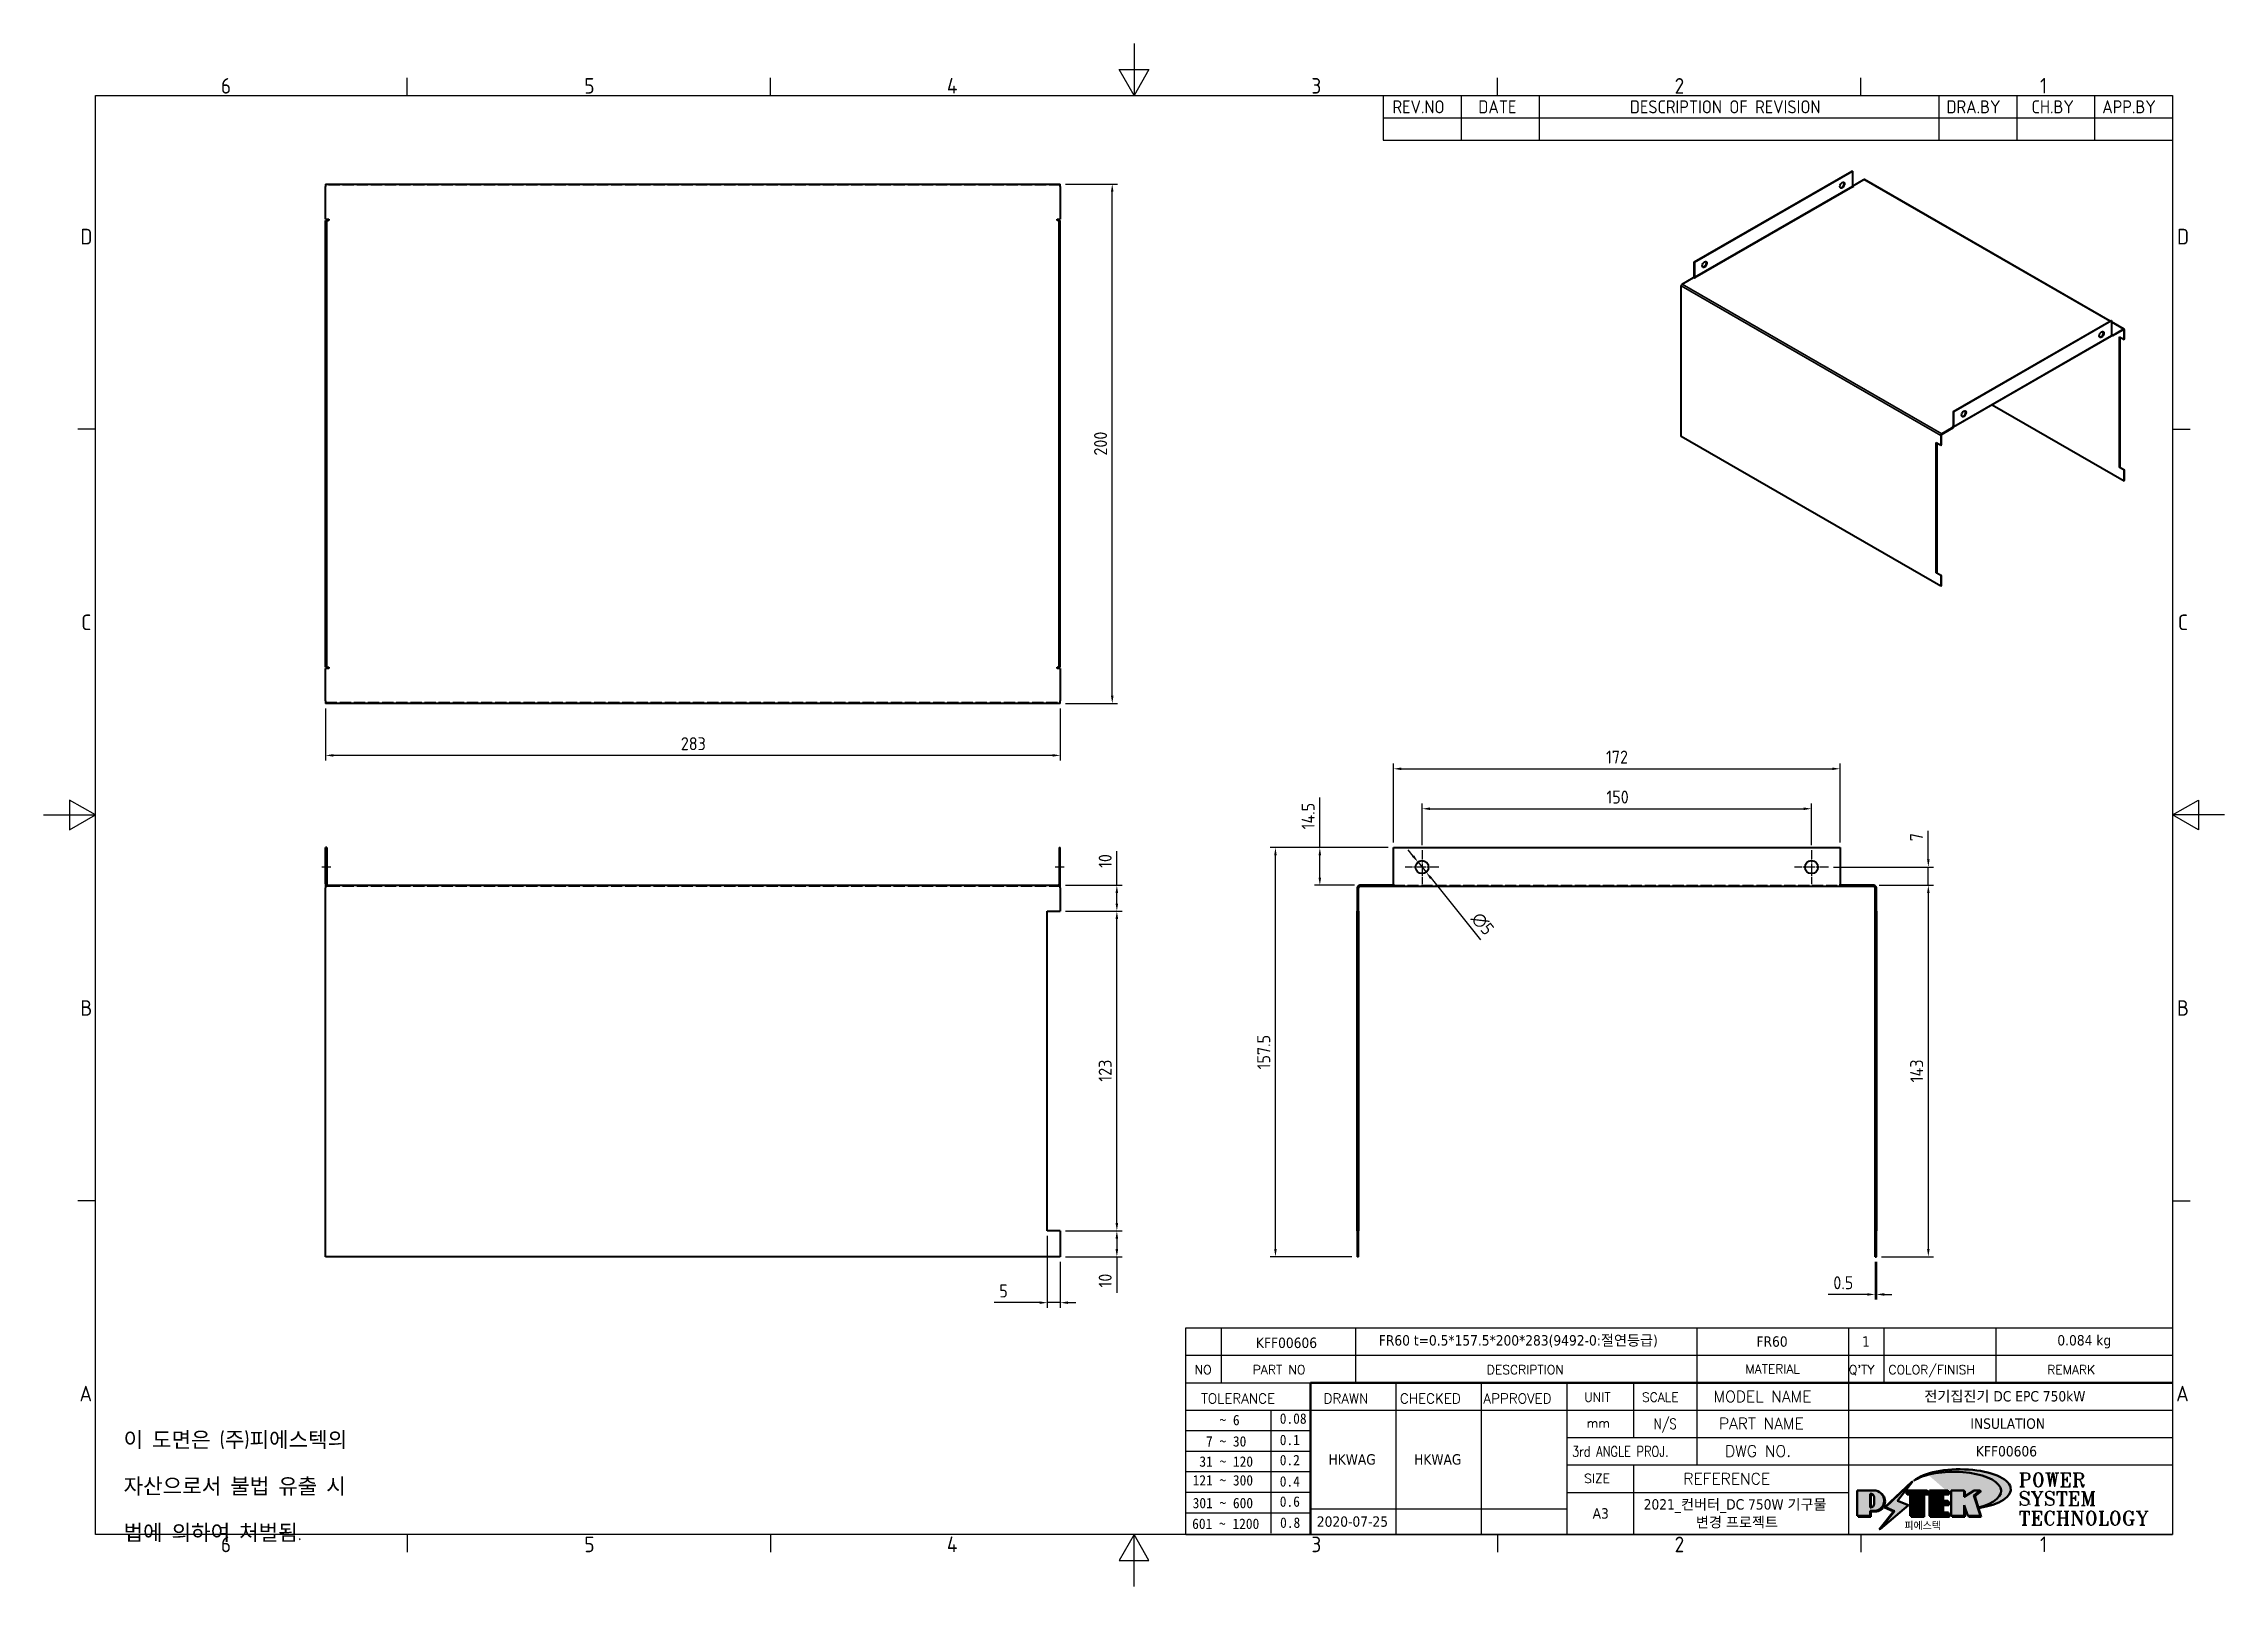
# Model space of a CAD drawing. Header units: millimetres. Extents: x 0 to 840, y 0 to 594.
import ezdxf
from ezdxf.enums import TextEntityAlignment as Align

# ---------------------------------------------------------------- set-up
doc = ezdxf.new("R2010")
doc.units = ezdxf.units.MM
doc.header["$LTSCALE"] = 2
doc.linetypes.add('CHAIN', pattern=[0.35429999999999995, 0.2362, -0.0295, 0.0591, -0.0295])
doc.linetypes.add('DASHED', pattern=[0.2067, 0.1654, -0.0413])
doc.layers.get('0').update_dxf_attribs({"color": 3, "lineweight": 25})
for name, color, linetype, lineweight in [('가려진 것(ISO)', 2, 'DASHED', 18), ('가시적인 것(ISO)', 3, 'Continuous', 40), ('가시적인 좁은 것(ISO)', 3, 'Continuous', 35), ('경계(ISO)', 7, 'Continuous', 25), ('기호(ISO)', 5, 'Continuous', 25), ('제목(ISO)', 5, 'Continuous', 50), ('중심 표식(ISO)', 1, 'Continuous', 25), ('중심선(ISO)', 1, 'Continuous', 25), ('치수(ISO)', 2, 'Continuous', 25), ('해치(ISO)', 7, 'Continuous', 18)]:
    doc.layers.add(name, color=color, linetype=linetype, lineweight=lineweight)
doc.styles.add('HAN_291', font='')
doc.styles.add('HAN_370', font='', dxfattribs={"width": 2})
doc.styles.add('ISO Proportiona M2B', font='isocp.shx')
doc.styles.add('RC_284', font='ROMANC.shx')
doc.styles.add('RC_287', font='ROMANC.shx')
doc.styles.add('RC_292', font='ROMANC.shx')
doc.styles.add('ROMANT_294', font='romant.shx')
doc.styles.add('문자 텍스트_M2B', font='isocp.shx')
doc.styles.add('문자 텍스트_PSTEK_POSCO', font='isocp.shx')
doc.styles.add('치수 텍스트_PSTEK_POSCO', font='isocp.shx')
doc.styles.add('텍스트 스타일198', font='tahoma.ttf')
doc.styles.add('텍스트 스타일333', font='ROMANC.shx', dxfattribs={"width": 0.800000011920929})
doc.styles.get('HAN_291').set_extended_font_data('GulimChe')
doc.styles.get('HAN_370').set_extended_font_data('GulimChe')
doc.dimstyles.new('치수_PSTEK_POSCO', dxfattribs={"dimscale": 2, "dimtxt": 2.5, "dimasz": 1.5, "dimexe": 1, "dimexo": 1, "dimgap": 1, "dimtad": 1, "dimrnd": 1e-08, "dimdsep": 46, "dimtxsty": '치수 텍스트_PSTEK_POSCO', "dimcen": 0.09, "dimdle": 10, "dimclrd": 7, "dimclre": 7, "dimclrt": 2, "dimadec": 1, "dimazin": 2, "dimtfac": 1, "dimtmove": 0, "dimatfit": 3, "dimfxl": 0, "dimtolj": 1, "dimlwd": -1, "dimlwe": -1, "dimarcsym": 0})

msp = doc.modelspace()

# ---------------------------------------------------------------- texts
at = {"layer": '기호(ISO)', "color": 2, "char_height": 5, "attachment_point": 7, "style": 'ISO Proportiona M2B'}
for s, insert in [('REV.NO', (519.5742327364616, 567.1663801006787)), ('DATE', (552.6284635456733, 567.1663801006787)), ('DESCRIPTION OF REVISION', (611.0140408667258, 567.1663801006787)), ('DRA.BY', (732.9514679106408, 567.1663801006787)), ('CH.BY', (765.7285830172234, 567.1663801006787)), ('APP.BY', (792.9554679208808, 567.1663801006787))]:
    msp.add_mtext(s, dxfattribs=dict(at, insert=insert))
at = {"layer": '기호(ISO)', "color": 7, "insert": (30.78925080976877, 38.2936051116146), "char_height": 6.000000238418579, "width": 103.2801055908203, "attachment_point": 4, "line_spacing_factor": 1.78626024723053, "style": '문자 텍스트_PSTEK_POSCO'}
msp.add_mtext('{이 도면은 (주)피에스텍의\\P자산으로서 불법 유출 시 \\P법에 의하여 처벌됨.}', dxfattribs=at)

# ---------------------------------------------------------------- blocks, each defined once
blk = doc.blocks.new('경계 Default Border')
at = {"layer": '경계(ISO)'}
for p, q in [((70, 287.0000076293945), (70, 290.4000091552734)), ((140, 287.0000076293945), (140, 290.4000091552734)), ((280, 287.0000076293945), (280, 290.4000091552734)), ((350, 287.0000076293945), (350, 290.4000091552734)), ((10, 222.7499961853027), (6.599999666213989, 222.7499961853027)), ((410, 222.7499961853027), (413.4000015258789, 222.7499961853027)), ((10, 74.25000190734863), (6.599999666213989, 74.25000190734863)), ((410, 74.25000190734863), (413.4000015258789, 74.25000190734863)), ((70, 10), (70, 6.599999666213989)), ((140, 10), (140, 6.599999666213989)), ((280, 10), (280, 6.599999666213989)), ((350, 10), (350, 6.599999666213989))]:
    blk.add_line(p, q, dxfattribs=at)
at = {"layer": '경계(ISO)', "flags": 128}
for points in [[(210, 297.0000076293945), (210, 287.0000076293945), (207.1132469177246, 292.0000076293945), (212.8867530822754, 292.0000076293945), (210, 287.0000076293945)], [(10, 10), (10, 287.0000076293945), (410, 287.0000076293945), (410, 10), (10, 10)], [(0, 148.5000038146973), (10, 148.5000038146973), (5, 151.3867473602295), (5, 145.6132507324219), (10, 148.5000038146973)], [(420, 148.5000038146973), (410, 148.5000038146973), (415, 151.3867473602295), (415, 145.6132507324219), (410, 148.5000038146973)], [(210, 0), (210, 10), (207.1132469177246, 5), (212.8867530822754, 5), (210, 10)]]:
    blk.add_lwpolyline(points, dxfattribs=at)
at = {"layer": '경계(ISO)', "color": 2, "char_height": 3.00000011920929, "attachment_point": 7, "style": '문자 텍스트_M2B'}
for s, insert in [('6', (34.14453946055966, 287.3713945155963)), ('5', (104.1445394605597, 287.3713945155963)), ('4', (173.9734701308116, 287.4)), ('3', (244.1685395229535, 287.3713945155963)), ('2', (314.127739416884, 287.3713945155963)), ('1', (384.4860661041481, 287.4)), ('D', (7.078270083685684, 258.3463944559917)), ('D', (410.878270202895, 258.3463944559917)), ('C', (7.244539400955009, 184.0963944559917)), ('C', (411.0445395201643, 184.0963944559917)), ('B', (7.078270083685684, 109.8463944559917)), ('B', (410.878270202895, 109.8463944559917)), ('A', (6.914400698149937, 35.61784856929444)), ('A', (410.7144008173592, 35.61784856929444)), ('6', (34.14453946055966, 6.57139439638704)), ('5', (104.1445394605597, 6.57139439638704)), ('4', (173.9734701308116, 6.59999988079071)), ('3', (244.1685395229535, 6.57139439638704)), ('2', (314.127739416884, 6.57139439638704)), ('1', (384.4860661041481, 6.59999988079071))]:
    blk.add_mtext(s, dxfattribs=dict(at, insert=insert))
blk = doc.blocks.new('제목 블록 PSTEK')
for color, points in [(252, [(317.2195697678507, 17.0593801673321), (322.0326348870767, 21.62682475217465), (322.2781991042243, 21.94392121864296), (317.0471853425802, 16.97985676345368), (318.7512090904202, 16.1899260703855), (316.0018030350395, 12.71868385740789), (316.3356552234328, 13.00206718743325), (318.9235935156908, 16.2694494742633)]), (5, [(321.6183518841322, 17.4193704504104), (319.5281351041078, 18.24969419629727), (322.4505835294948, 22.02344462252142), (317.2195697678507, 17.0593801673321), (318.9235935156908, 16.2694494742633), (316.1741874603099, 12.79820726128571)]), (1, [(324.4839107253602, 19.60711530335299), (325.2419748254881, 19.60711530335299), (325.2419748254881, 20.25857663940324), (321.2266040451076, 20.25857663940324), (321.2266040451076, 19.60711530335299), (321.9846681452406, 19.60711530335299), (321.9846681452406, 15.3430047401139), (324.4839107253602, 15.3430047401139)]), (252, [(321.9846681452406, 19.60711530335299), (321.4042753185749, 19.60711530335299), (321.4042753185749, 19.45905590879572), (321.9846681452406, 19.45905590879572)]), (252, [(324.6615819988275, 19.45905590879572), (325.4196460989604, 19.45905590879572), (325.4196460989604, 20.11051724484596), (325.2419748254881, 20.11051724484596), (325.2419748254881, 19.60711530335299), (324.4839107253602, 19.60711530335299), (324.4839107253602, 15.3430047401139), (322.1623394187076, 15.3430047401139), (322.1623394187076, 15.19494534555726), (324.6615819988275, 15.19494534555726)]), (1, [(329.2277337269622, 20.25857663940324), (325.65654113025, 20.25857663940324), (325.65654113025, 15.3430047401139), (329.3580259941756, 15.3430047401139), (329.3580259941756, 15.9944660761648), (328.1137701654877, 15.9944660761648), (328.1137701654877, 17.56360607323003), (329.2277337269622, 17.56360607323003), (329.2277337269622, 18.25543873810179), (328.1137701654877, 18.25543873810179), (328.1137701654877, 19.60711530335299), (329.2277337269622, 19.60711530335299)]), (252, [(328.2914414389548, 19.45905590879572), (329.4054050004294, 19.45905590879572), (329.4054050004294, 20.11051724484596), (329.2277337269622, 20.11051724484596), (329.2277337269622, 19.60711530335299), (328.1137701654877, 19.60711530335299), (328.1137701654877, 18.25543873810179), (328.2914414389548, 18.25543873810179)]), (252, [(328.2914414389548, 17.41554667867274), (329.4054050004294, 17.41554667867274), (329.4054050004294, 18.10737934354514), (329.2277337269622, 18.10737934354514), (329.2277337269622, 17.56360607323003), (328.1137701654877, 17.56360607323003), (328.1137701654877, 15.9944660761648), (328.2914414389548, 15.9944660761648)]), (1, [(332.3312149849806, 20.25857663940324), (329.8592894925411, 20.25857663940324), (329.8592894925411, 15.3430047401139), (332.3312149849806, 15.3430047401139), (332.3312149849806, 17.4318630164523), (333.0701931098801, 15.3430047401139), (335.4855464857051, 15.3430047401139), (334.2514536401189, 19.30614745124769), (335.4379594596742, 20.25857663940324), (334.3071782107978, 20.25857663940324), (332.3312149849806, 18.99741471888304)]), (252, [(332.5088862584528, 16.92964231796647), (332.3312149849806, 17.43186301645164), (332.3312149849806, 15.3430047401139), (330.0369607660135, 15.3430047401139), (330.0369607660135, 15.19494534555726), (332.5088862584528, 15.19494534555726)]), (252, [(332.5088862584528, 20.1105172448466), (332.3312149849806, 20.1105172448466), (332.3312149849806, 18.99741471888368), (332.5088862584528, 19.11081371413894)]), (252, [(335.6156307331414, 20.11051724484596), (335.2535118015555, 20.11051724484596), (334.2514536401189, 19.30614745124769), (335.4855464857051, 15.3430047401139), (333.1954852176545, 15.3430047401139), (333.2478643833523, 15.19494534555726), (335.6632177591723, 15.19494534555726), (334.4291249135862, 19.15808805669106)]), (252, [(329.5356972676428, 15.8464066816075), (329.3580259941756, 15.8464066816075), (329.3580259941756, 15.3430047401139), (325.8342124037171, 15.3430047401139), (325.8342124037171, 15.19494534555726), (329.5356972676428, 15.19494534555726)])]:
    blk.add_hatch(color=color).paths.add_polyline_path(points)
h = blk.add_hatch(color=1)
edge = h.paths.add_edge_path(flags=0)
edge.add_line((314.2242174273352, 19.60711530335299), (314.2242174273352, 17.00126995915134))
edge.add_line((314.2242174273352, 17.00126995915134), (314.3485873187598, 17.00126995915134))
edge.add_arc((314.3485873187598, 17.6527312952023), 0.6514613360509371, 270, 360)
edge.add_line((315.0000486548106, 17.6527312952023), (315.0000486548106, 18.95565396730211))
edge.add_arc((314.3485873187598, 18.95565396730212), 0.6514613360508712, 0, 90)
edge.add_line((314.3485873187598, 19.60711530335299), (314.2242174273352, 19.60711530335299))
edge = h.paths.add_edge_path()
edge.add_arc((314.9847713324306, 18.28938669179658), 1.969189947606664, 269.9999999999959, 450)
edge.add_line((314.9847713324306, 20.25857663940318), (311.7664314776902, 20.25857663940324))
edge.add_line((311.7664314776902, 20.25857663940324), (311.7664314776902, 15.3430047401139))
edge.add_line((311.7664314776902, 15.3430047401139), (314.2242174273352, 15.3430047401139))
edge.add_line((314.2242174273352, 15.3430047401139), (314.2242174273352, 16.32019674418991))
edge.add_line((314.2242174273352, 16.32019674418991), (314.9847713324307, 16.32019674418991))
h = blk.add_hatch(color=252)
edge = h.paths.add_edge_path()
edge.add_arc((314.9847713324309, 18.28938669179657), 1.969189947606666, 270, 406.8278729790604)
edge.add_arc((315.1624426058984, 18.1413272972396), 1.969189947606962, -90, 53.560984836317004, ccw=False)
edge.add_line((315.1624426058984, 16.17213734963263), (314.4018887008024, 16.17213734963263))
edge.add_line((314.4018887008024, 16.17213734963263), (314.4018887008024, 15.19494534555726))
edge.add_line((314.4018887008024, 15.19494534555726), (311.9441027511573, 15.19494534555726))
edge.add_line((311.9441027511573, 15.19494534555726), (311.9441027511573, 15.3430047401139))
edge.add_line((311.9441027511573, 15.3430047401139), (314.2242174273352, 15.3430047401139))
edge.add_line((314.2242174273352, 15.3430047401139), (314.2242174273352, 16.32019674418991))
edge.add_line((314.2242174273352, 16.32019674418991), (314.9847713324309, 16.32019674418991))
h = blk.add_hatch(color=252)
edge = h.paths.add_edge_path()
edge.add_line((314.4018887008024, 19.45905590879572), (314.5262585922315, 19.45905590879572))
edge.add_arc((314.5262585922314, 18.80759457274939), 0.6514613360463194, 60.4189348879147, 90.00000000000318, ccw=False)
edge.add_arc((314.3485873187602, 18.95565396730057), 0.6514613360524251, 39.96992292766206, 90.00000000009999)
edge.add_line((314.3485873187591, 19.60711530335307), (314.2242174273352, 19.60711530335298))
edge.add_line((314.2242174273352, 19.60711530335299), (314.2242174273352, 17.00126995915134))
edge.add_line((314.2242174273352, 17.00126995915134), (314.3485873187591, 17.00126995915134))
edge.add_arc((314.3485873187568, 17.652731295233), 0.6514613360816299, 270.0000000002, 274.6930825552478)
edge.add_line((314.4018887008024, 17.0034541317032), (314.4018887008024, 19.45905590879572))
at = {"layer": '해치(ISO)', "true_color": 0x27d1fc}
h = blk.add_hatch(color=140, dxfattribs=at)
edge = h.paths.add_edge_path()
edge.add_ellipse((330.3660919371412, 20.15576403068321), major_axis=(9.100907360794343, 0), ratio=0.4069904968023172, start_angle=301.3098473703837, end_angle=507.7436900681698)
edge.add_ellipse((331.5340919371412, 20.4634168429492), major_axis=(-9.82350664112931, 0), ratio=0.3942600559756514, start_angle=111.51207141178469, end_angle=334.47025347086895, ccw=False)
edge.add_line((335.1363447531188, 16.8601935978785), (335.0955236905705, 16.99119398620872))
at = {"color": 180}
for p, q in [((182.475792979055, 11.79100474011392), (182.4757929790549, 51.56524660363496)), ((182.4757929790549, 51.56524660363496), (372.4757929537551, 51.56524660363496)), ((189.2651435055721, 51.56524660363496), (189.2651435055722, 41.00524660363494)), ((215.2152739891528, 41.00524660363494), (215.2152739891528, 51.56524660363496)), ((280.8758854511282, 51.56524660363496), (280.8758854511282, 41.00524660363494)), ((310.0881549537552, 51.56524660363496), (310.0881549537553, 41.00524660363494)), ((316.9044520275131, 51.56524660363496), (316.9044520275127, 41.00524660363494)), ((338.4566026226726, 51.56524660363496), (338.4566026226727, 41.00524660363494)), ((372.4757929537551, 51.56524660363496), (372.4757929537551, 11.79100474011389)), ((182.475792979055, 46.2852466036349), (372.4757929537551, 46.28524660363492)), ((182.475792979055, 41.00524660363493), (206.451475290024, 41.00524660363493)), ((222.9401812389276, 11.79100474011392), (222.9401812389276, 41.00524660363494)), ((239.4288871878316, 11.79100474011392), (239.4288871878316, 41.00524660363494)), ((255.9175931367356, 11.79100474011392), (255.9175931367356, 41.00524660363494)), ((268.6918866058747, 41.00524660363494), (268.6918866058747, 30.44524660363498)), ((280.8758854511282, 41.00524660363494), (280.8758854511282, 25.16524660363502)), ((310.088154953755, 41.00524660363494), (310.088154953755, 11.79100474011392)), ((182.475792979055, 35.72524660363497), (206.451475290024, 35.72524660363497)), ((198.8621818849491, 12.02524660363491), (198.8621818849491, 35.72524660363497)), ((206.451475290024, 35.72524660363497), (372.4757929537551, 35.72524660363497)), ((182.475792979055, 31.77524660363492), (206.451475290024, 31.77524660363492)), ((255.917593136736, 30.44524660363498), (372.4757929537552, 30.44524660363501)), ((182.475792979055, 27.82524660363487), (206.451475290024, 27.82524660363487)), ((182.475792979055, 23.87524660363505), (206.451475290024, 23.87524660363505)), ((255.9175931367359, 25.16524660363502), (372.4757929537552, 25.165246603635)), ((268.6918866058744, 25.16524660363502), (268.6918866058744, 11.79100474011392)), ((182.475792979055, 19.92524660363478), (206.451475290024, 19.92524660363478)), ((255.9175931367359, 19.88524660363481), (310.0881549537553, 19.88524660363481)), ((182.475792979055, 15.97524660363496), (206.451475290024, 15.97524660363496)), ((206.451475290024, 16.74100474011396), (255.9175931367359, 16.74100474011396)), ((182.475792979055, 11.79100474011392), (372.4757929537551, 11.79100474011389))]:
    blk.add_line(p, q, dxfattribs=at)
at = {"color": 7, "lineweight": 50}
for p, q in [((206.4514752900237, 11.79100474011392), (206.4514752900237, 41.00524660363494)), ((206.451475290024, 41.00524660363494), (372.4757929537551, 41.00524660363496))]:
    blk.add_line(p, q, dxfattribs=at)
at = {"color": 7}
for p, q in [((322.2781991042243, 21.94392121864296), (317.0471853425802, 16.97985676345368)), ((322.4505835294948, 22.02344462252142), (317.2195697678507, 17.0593801673321)), ((317.2195697678507, 17.0593801673321), (322.0326348870767, 21.62682475217465)), ((319.5281351041078, 18.24969419629727), (322.4505835294948, 22.02344462252142)), ((322.0326348870767, 21.62682475217465), (322.2781991042243, 21.94392121864296)), ((311.7664314776902, 20.25900474011391), (311.7664314776902, 15.34300474011391)), ((314.9847713324309, 20.25857663940324), (311.7664314776902, 20.25857663940324)), ((314.9847713324309, 20.25857663940324), (311.7664314776902, 20.25857663940324)), ((311.7664314776902, 20.25857663940324), (311.7664314776902, 15.3430047401139)), ((314.2242174273352, 17.00126995915134), (314.2242174273352, 19.60711530335299)), ((314.2242174273352, 19.60711530335299), (314.3485873187591, 19.60711530335299)), ((314.3485873187591, 19.60711530335299), (314.2242174273352, 19.60711530335299)), ((314.2242174273352, 19.60711530335299), (314.2242174273352, 17.00126995915134)), ((314.2242174273352, 17.00126995915134), (314.2242174273352, 19.60711530335299)), ((314.2242174273352, 19.60711530335299), (314.3485873187591, 19.60711530335299)), ((314.3485873187591, 17.00126995915134), (314.2242174273352, 17.00126995915134)), ((314.2242174273352, 17.00126995915134), (314.3485873187591, 17.00126995915134)), ((314.3485873187591, 17.00126995915134), (314.2242174273352, 17.00126995915134)), ((314.4018887008024, 19.45905590879572), (314.5262585922314, 19.45905590879572)), ((314.4018887008024, 17.0034541317032), (314.4018887008024, 19.45905590879572)), ((315.0000486548106, 18.95565396730275), (315.0000486548106, 17.65273129520161)), ((315.0000486548106, 18.95565396730275), (315.0000486548106, 17.65273129520161)), ((316.1741874603099, 12.79820726128571), (321.6183518841322, 17.4193704504104)), ((317.0471853425802, 16.97985676345368), (318.7512090904202, 16.1899260703855)), ((318.9235935156908, 16.2694494742633), (317.2195697678507, 17.0593801673321)), ((317.2195697678507, 17.0593801673321), (318.9235935156908, 16.2694494742633)), ((321.6183518841322, 17.4193704504104), (319.5281351041078, 18.24969419629727)), ((325.2419748254881, 20.25857663940324), (321.2266040451076, 20.25857663940324)), ((321.2266040451076, 20.25857663940324), (321.2266040451076, 19.60711530335299)), ((325.2419748254881, 20.25857663940324), (321.2266040451076, 20.25857663940324)), ((321.2266040451076, 20.25857663940324), (321.2266040451076, 19.60711530335299)), ((321.2266040451076, 19.60711530335299), (321.9846681452406, 19.60711530335299)), ((321.2266040451076, 19.60711530335299), (321.9846681452406, 19.60711530335299)), ((321.4042753185749, 19.60711530335299), (321.4042753185749, 19.45905590879572)), ((321.9846681452406, 19.60711530335299), (321.4042753185749, 19.60711530335299)), ((321.4042753185749, 19.45905590879572), (321.9846681452406, 19.45905590879572)), ((321.9846681452406, 19.60711530335299), (321.9846681452406, 15.3430047401139)), ((321.9846681452406, 19.45905590879572), (321.9846681452406, 19.60711530335299)), ((321.9846681452406, 19.60711530335299), (321.9846681452406, 15.3430047401139)), ((324.4839107253602, 19.60711530335299), (325.2419748254881, 19.60711530335299)), ((324.4839107253602, 15.3430047401139), (324.4839107253602, 19.60711530335299)), ((325.2419748254881, 19.60711530335299), (324.4839107253602, 19.60711530335299)), ((324.4839107253602, 19.60711530335299), (324.4839107253602, 15.3430047401139)), ((324.4839107253602, 19.60711530335299), (325.2419748254881, 19.60711530335299)), ((324.4839107253602, 15.3430047401139), (324.4839107253602, 19.60711530335299)), ((324.6615819988275, 19.45905590879572), (325.4196460989604, 19.45905590879572)), ((324.6615819988275, 15.19494534555726), (324.6615819988275, 19.45905590879572)), ((325.2419748254881, 19.60711530335299), (325.2419748254881, 20.25857663940324)), ((325.2419748254881, 19.60711530335299), (325.2419748254881, 20.25857663940324)), ((325.4196460989604, 20.11051724484596), (325.2419748254881, 20.11051724484596)), ((325.2419748254881, 20.11051724484596), (325.2419748254881, 19.60711530335299)), ((325.4196460989604, 19.45905590879572), (325.4196460989604, 20.11051724484596)), ((329.2277337269622, 20.25857663940324), (325.65654113025, 20.25857663940324)), ((325.65654113025, 20.25857663940324), (325.65654113025, 15.3430047401139)), ((325.65654113025, 20.25857663940324), (325.65654113025, 15.3430047401139)), ((329.2277337269622, 20.25857663940324), (325.65654113025, 20.25857663940324)), ((328.1137701654877, 18.25543873810179), (328.1137701654877, 19.60711530335299)), ((328.1137701654877, 19.60711530335299), (329.2277337269622, 19.60711530335299)), ((329.2277337269622, 19.60711530335299), (328.1137701654877, 19.60711530335299)), ((328.1137701654877, 19.60711530335299), (328.1137701654877, 18.25543873810179)), ((328.1137701654877, 18.25543873810179), (328.1137701654877, 19.60711530335299)), ((328.1137701654877, 19.60711530335299), (329.2277337269622, 19.60711530335299)), ((329.2277337269622, 18.25543873810179), (328.1137701654877, 18.25543873810179)), ((328.1137701654877, 18.25543873810179), (328.2914414389548, 18.25543873810179)), ((329.2277337269622, 18.25543873810179), (328.1137701654877, 18.25543873810179)), ((328.1137701654877, 17.56360607323003), (329.2277337269622, 17.56360607323003)), ((328.1137701654877, 15.9944660761648), (328.1137701654877, 17.56360607323003)), ((329.2277337269622, 17.56360607323003), (328.1137701654877, 17.56360607323003)), ((328.1137701654877, 17.56360607323003), (328.1137701654877, 15.9944660761648)), ((328.1137701654877, 17.56360607323003), (329.2277337269622, 17.56360607323003)), ((328.1137701654877, 15.9944660761648), (328.1137701654877, 17.56360607323003)), ((328.2914414389548, 18.25543873810179), (328.2914414389548, 19.45905590879572)), ((328.2914414389548, 19.45905590879572), (329.4054050004294, 19.45905590879572)), ((328.2914414389548, 15.9944660761648), (328.2914414389548, 17.41554667867274)), ((328.2914414389548, 17.41554667867274), (329.4054050004294, 17.41554667867274)), ((329.2277337269622, 19.60711530335299), (329.2277337269622, 20.25857663940324)), ((329.2277337269622, 19.60711530335299), (329.2277337269622, 20.25857663940324)), ((329.4054050004294, 20.11051724484596), (329.2277337269622, 20.11051724484596)), ((329.2277337269622, 20.11051724484596), (329.2277337269622, 19.60711530335299)), ((329.2277337269622, 17.56360607323003), (329.2277337269622, 18.25543873810179)), ((329.2277337269622, 17.56360607323003), (329.2277337269622, 18.25543873810179)), ((329.4054050004294, 18.10737934354514), (329.2277337269622, 18.10737934354514)), ((329.2277337269622, 18.10737934354514), (329.2277337269622, 17.56360607323003)), ((329.4054050004294, 19.45905590879572), (329.4054050004294, 20.11051724484596)), ((329.4054050004294, 17.41554667867274), (329.4054050004294, 18.10737934354514)), ((332.3312149849806, 20.25857663940324), (329.8592894925411, 20.25857663940324)), ((329.8592894925411, 20.25857663940324), (329.8592894925411, 15.3430047401139)), ((329.8592894925411, 20.25857663940324), (329.8592894925411, 15.3430047401139)), ((332.3312149849806, 20.25857663940324), (329.8592894925411, 20.25857663940324)), ((334.3071782107978, 20.25857663940324), (332.3312149849806, 18.99741471888304)), ((332.3312149849806, 18.99741471888304), (332.3312149849806, 20.25857663940324)), ((334.3071782107978, 20.25857663940324), (332.3312149849806, 18.99741471888304)), ((332.3312149849806, 18.99741471888304), (332.3312149849806, 20.25857663940324)), ((332.5088862584528, 20.1105172448466), (332.3312149849806, 20.1105172448466)), ((332.3312149849806, 20.1105172448466), (332.3312149849806, 18.99741471888368)), ((332.3312149849806, 18.99741471888368), (332.5088862584528, 19.11081371413894)), ((332.3312149849806, 17.4318630164523), (333.0701931098801, 15.3430047401139)), ((332.3312149849806, 15.3430047401139), (332.3312149849806, 17.4318630164523)), ((332.5088862584528, 16.92964231796647), (332.3312149849806, 17.43186301645164)), ((332.3312149849806, 17.43186301645164), (332.3312149849806, 15.3430047401139)), ((332.3312149849806, 17.4318630164523), (333.0701931098801, 15.3430047401139)), ((332.3312149849806, 15.3430047401139), (332.3312149849806, 17.4318630164523)), ((332.5088862584528, 19.11081371413894), (332.5088862584528, 20.1105172448466)), ((332.5088862584528, 15.19494534555726), (332.5088862584528, 16.92964231796647)), ((334.2514536401189, 19.30614745124769), (335.4379594596742, 20.25857663940324)), ((334.2514536401189, 19.30614745124769), (335.4379594596742, 20.25857663940324)), ((335.2535118015555, 20.11051724484596), (334.2514536401189, 19.30614745124769)), ((335.4855464857051, 15.3430047401139), (334.2514536401189, 19.30614745124769)), ((334.2514536401189, 19.30614745124769), (335.4855464857051, 15.3430047401139)), ((335.4855464857051, 15.3430047401139), (334.2514536401189, 19.30614745124769)), ((335.4379594596742, 20.25857663940324), (334.3071782107978, 20.25857663940324)), ((335.4379594596742, 20.25857663940324), (334.3071782107978, 20.25857663940324)), ((334.4291249135862, 19.15808805669104), (335.6156307331414, 20.11051724484596)), ((335.6632177591723, 15.19494534555726), (334.4291249135862, 19.15808805669104)), ((335.6156307331414, 20.11051724484596), (335.2535118015555, 20.11051724484596)), ((345.0447381189468, 17.50375595811051), (344.9867755289346, 17.689895936919)), ((311.7664314776902, 15.3430047401139), (314.2242174273352, 15.3430047401139)), ((311.7664314776902, 15.3430047401139), (314.2242174273352, 15.3430047401139)), ((314.2242174273352, 15.3430047401139), (311.9441027511573, 15.3430047401139)), ((311.9441027511573, 15.3430047401139), (311.9441027511573, 15.19494534555726)), ((311.9441027511573, 15.19494534555726), (314.4018887008024, 15.19494534555726)), ((314.2242174273352, 16.32019674418991), (314.9847713324309, 16.32019674418991)), ((314.2242174273352, 15.3430047401139), (314.2242174273352, 16.32019674418991)), ((314.9847713324309, 16.32019674418991), (314.2242174273352, 16.32019674418991)), ((314.2242174273352, 16.32019674418991), (314.2242174273352, 15.3430047401139)), ((314.2242174273352, 16.32019674418991), (314.9847713324309, 16.32019674418991)), ((314.2242174273352, 15.3430047401139), (314.2242174273352, 16.32019674418991)), ((314.4018887008024, 16.17213734963263), (315.162442605898, 16.17213734963263)), ((314.4018887008024, 15.19494534555726), (314.4018887008024, 16.17213734963263)), ((318.7512090904202, 16.1899260703855), (316.0018030350395, 12.71868385740789)), ((316.0018030350395, 12.71868385740789), (316.3356552234328, 13.00206718743325)), ((318.9235935156908, 16.2694494742633), (316.1741874603099, 12.79820726128571)), ((316.3356552234328, 13.00206718743325), (318.9235935156908, 16.2694494742633)), ((321.9846681452406, 15.3430047401139), (324.4839107253602, 15.3430047401139)), ((321.9846681452406, 15.3430047401139), (324.4839107253602, 15.3430047401139)), ((324.4839107253602, 15.3430047401139), (322.1623394187076, 15.3430047401139)), ((322.1623394187076, 15.3430047401139), (322.1623394187076, 15.19494534555726)), ((322.1623394187076, 15.19494534555726), (324.6615819988275, 15.19494534555726)), ((325.65654113025, 15.3430047401139), (329.3580259941756, 15.3430047401139)), ((325.65654113025, 15.3430047401139), (329.3580259941756, 15.3430047401139)), ((329.3580259941756, 15.3430047401139), (325.8342124037171, 15.3430047401139)), ((325.8342124037171, 15.3430047401139), (325.8342124037171, 15.19494534555726)), ((325.8342124037171, 15.19494534555726), (329.5356972676428, 15.19494534555726)), ((329.3580259941756, 15.9944660761648), (328.1137701654877, 15.9944660761648)), ((328.1137701654877, 15.9944660761648), (328.2914414389548, 15.9944660761648)), ((329.3580259941756, 15.9944660761648), (328.1137701654877, 15.9944660761648)), ((329.3580259941756, 15.3430047401139), (329.3580259941756, 15.9944660761648)), ((329.3580259941756, 15.3430047401139), (329.3580259941756, 15.9944660761648)), ((329.5356972676428, 15.8464066816075), (329.3580259941756, 15.8464066816075)), ((329.3580259941756, 15.8464066816075), (329.3580259941756, 15.3430047401139)), ((329.5356972676428, 15.19494534555726), (329.5356972676428, 15.8464066816075)), ((329.8592894925411, 15.3430047401139), (332.3312149849806, 15.3430047401139)), ((329.8592894925411, 15.3430047401139), (332.3312149849806, 15.3430047401139)), ((332.3312149849806, 15.3430047401139), (330.0369607660135, 15.3430047401139)), ((330.0369607660135, 15.3430047401139), (330.0369607660135, 15.19494534555726)), ((330.0369607660135, 15.19494534555726), (332.5088862584528, 15.19494534555726)), ((333.0701931098801, 15.3430047401139), (335.4855464857051, 15.3430047401139)), ((333.0701931098801, 15.3430047401139), (335.4855464857051, 15.3430047401139)), ((335.4855464857051, 15.3430047401139), (333.1954852176545, 15.3430047401139)), ((333.1954852176545, 15.3430047401139), (333.2478643833523, 15.19494534555726)), ((333.2478643833523, 15.19494534555726), (335.6632177591723, 15.19494534555726))]:
    blk.add_line(p, q, dxfattribs=at)
at = {"color": 5}
for p, q in [((322.4505835294948, 22.02344462252142), (317.2195697678507, 17.0593801673321)), ((319.5281351041078, 18.24969419629727), (322.4505835294948, 22.02344462252142)), ((316.1741874603099, 12.79820726128571), (321.6183518841322, 17.4193704504104)), ((317.2195697678507, 17.0593801673321), (318.9235935156908, 16.2694494742633)), ((321.6183518841322, 17.4193704504104), (319.5281351041078, 18.24969419629727)), ((318.9235935156908, 16.2694494742633), (316.1741874603099, 12.79820726128571))]:
    blk.add_line(p, q, dxfattribs=at)
at = {"color": 1}
for p, q in [((314.9847713324309, 20.25857663940324), (311.7664314776902, 20.25857663940324)), ((311.7664314776902, 20.25857663940324), (311.7664314776902, 15.3430047401139)), ((314.2242174273352, 17.00126995915134), (314.2242174273352, 19.60711530335299)), ((314.2242174273352, 19.60711530335299), (314.3485873187591, 19.60711530335299)), ((314.3485873187591, 17.00126995915134), (314.2242174273352, 17.00126995915134)), ((315.0000486548106, 18.95565396730275), (315.0000486548106, 17.65273129520161)), ((325.2419748254881, 20.25857663940324), (321.2266040451076, 20.25857663940324)), ((321.2266040451076, 20.25857663940324), (321.2266040451076, 19.60711530335299)), ((321.2266040451076, 19.60711530335299), (321.9846681452406, 19.60711530335299)), ((321.9846681452406, 19.60711530335299), (321.9846681452406, 15.3430047401139)), ((324.4839107253602, 19.60711530335299), (325.2419748254881, 19.60711530335299)), ((324.4839107253602, 15.3430047401139), (324.4839107253602, 19.60711530335299)), ((325.2419748254881, 19.60711530335299), (325.2419748254881, 20.25857663940324)), ((329.2277337269622, 20.25857663940324), (325.65654113025, 20.25857663940324)), ((325.65654113025, 20.25857663940324), (325.65654113025, 15.3430047401139)), ((328.1137701654877, 18.25543873810179), (328.1137701654877, 19.60711530335299)), ((328.1137701654877, 19.60711530335299), (329.2277337269622, 19.60711530335299)), ((329.2277337269622, 18.25543873810179), (328.1137701654877, 18.25543873810179)), ((328.1137701654877, 17.56360607323003), (329.2277337269622, 17.56360607323003)), ((328.1137701654877, 15.9944660761648), (328.1137701654877, 17.56360607323003)), ((329.2277337269622, 19.60711530335299), (329.2277337269622, 20.25857663940324)), ((329.2277337269622, 17.56360607323003), (329.2277337269622, 18.25543873810179)), ((332.3312149849806, 20.25857663940324), (329.8592894925411, 20.25857663940324)), ((329.8592894925411, 20.25857663940324), (329.8592894925411, 15.3430047401139)), ((334.3071782107978, 20.25857663940324), (332.3312149849806, 18.99741471888304)), ((332.3312149849806, 18.99741471888304), (332.3312149849806, 20.25857663940324)), ((332.3312149849806, 17.4318630164523), (333.0701931098801, 15.3430047401139)), ((332.3312149849806, 15.3430047401139), (332.3312149849806, 17.4318630164523)), ((334.2514536401189, 19.30614745124769), (335.4379594596742, 20.25857663940324)), ((335.4855464857051, 15.3430047401139), (334.2514536401189, 19.30614745124769)), ((335.4379594596742, 20.25857663940324), (334.3071782107978, 20.25857663940324)), ((311.7664314776902, 15.3430047401139), (314.2242174273352, 15.3430047401139)), ((314.2242174273352, 16.32019674418991), (314.9847713324309, 16.32019674418991)), ((314.2242174273352, 15.3430047401139), (314.2242174273352, 16.32019674418991)), ((321.9846681452406, 15.3430047401139), (324.4839107253602, 15.3430047401139)), ((325.65654113025, 15.3430047401139), (329.3580259941756, 15.3430047401139)), ((329.3580259941756, 15.9944660761648), (328.1137701654877, 15.9944660761648)), ((329.3580259941756, 15.3430047401139), (329.3580259941756, 15.9944660761648)), ((329.8592894925411, 15.3430047401139), (332.3312149849806, 15.3430047401139)), ((333.0701931098801, 15.3430047401139), (335.4855464857051, 15.3430047401139))]:
    blk.add_line(p, q, dxfattribs=at)
at = {"color": 7}
for centre, radius, start, end in [((314.3485873187598, 18.95565396730211), 0.6514613360508712, 0, 90), ((314.3485873187602, 18.95565396730057), 0.6514613360524251, 39.96992292766117, 90), ((314.3485873187598, 18.95565396730212), 0.6514613360508712, 0, 90), ((314.3485873187597, 17.65273129520228), 0.6514613360509381, 270, 0), ((314.3485873187598, 17.6527312952023), 0.6514613360509381, 270, 0), ((314.3485873187568, 17.652731295233), 0.6514613360816299, 270, 274.6930825552478), ((314.5262585922314, 18.80759457274939), 0.6514613360463193, 60.41893488791137, 90), ((314.9847713324309, 18.28938669179658), 1.969189947606665, 270, 90), ((314.9847713324309, 18.28938669179658), 1.969189947606665, 270, 90), ((314.9847713324307, 18.2893866917965), 1.969189947606594, 270, 46.82787297909833), ((315.1624426058984, 18.1413272972396), 1.969189947606961, 270, 53.56098483636067)]:
    blk.add_arc(centre, radius, start, end, dxfattribs=at)
at = {"color": 1}
for centre, radius, start, end in [((314.3485873187598, 18.95565396730211), 0.6514613360508712, 0, 90), ((314.3485873187598, 17.6527312952023), 0.6514613360509381, 270, 0), ((314.9847713324309, 18.28938669179657), 1.969189947606665, 270, 90)]:
    blk.add_arc(centre, radius, start, end, dxfattribs=at)
at = {"layer": '제목(ISO)', "lineweight": 18}
blk.add_line((182.475792979055, 35.72500474011393), (182.475792979055, 11.79100474011392), dxfattribs=at)
at = {"layer": '제목(ISO)'}
for p, q in [((322.2781991042243, 21.94392121864296), (317.0471853425802, 16.97985676345368)), ((322.4505835294948, 22.02344462252142), (317.2195697678507, 17.0593801673321)), ((317.2195697678507, 17.0593801673321), (322.0326348870767, 21.62682475217465)), ((319.5281351041078, 18.24969419629727), (322.4505835294948, 22.02344462252142)), ((322.0326348870767, 21.62682475217465), (322.2781991042243, 21.94392121864296)), ((314.9847713324306, 20.25857663940324), (311.7664314776902, 20.25857663940324)), ((311.7664314776902, 20.25857663940324), (311.7664314776902, 15.3430047401139)), ((314.2242174273352, 17.00126995915134), (314.2242174273352, 19.60711530335299)), ((314.2242174273352, 19.60711530335299), (314.3485873187598, 19.60711530335299)), ((314.3485873187591, 19.60711530335299), (314.2242174273352, 19.60711530335299)), ((314.2242174273352, 19.60711530335299), (314.2242174273352, 17.00126995915134)), ((314.3485873187598, 17.00126995915134), (314.2242174273352, 17.00126995915134)), ((314.2242174273352, 17.00126995915134), (314.3485873187591, 17.00126995915134)), ((314.4018887008024, 19.45905590879572), (314.5262585922314, 19.45905590879572)), ((314.4018887008024, 17.0034541317032), (314.4018887008024, 19.45905590879572)), ((315.0000486548106, 18.95565396730211), (315.0000486548106, 17.6527312952023)), ((316.1741874603099, 12.79820726128571), (321.6183518841322, 17.4193704504104)), ((317.0471853425802, 16.97985676345368), (318.7512090904202, 16.1899260703855)), ((317.2195697678507, 17.0593801673321), (318.9235935156908, 16.2694494742633)), ((318.9235935156908, 16.2694494742633), (317.2195697678507, 17.0593801673321)), ((321.6183518841322, 17.4193704504104), (319.5281351041078, 18.24969419629727)), ((325.2419748254881, 20.25857663940324), (321.2266040451076, 20.25857663940324)), ((321.2266040451076, 20.25857663940324), (321.2266040451076, 19.60711530335299)), ((321.2266040451076, 19.60711530335299), (321.9846681452406, 19.60711530335299)), ((321.9846681452406, 19.60711530335299), (321.4042753185749, 19.60711530335299)), ((321.4042753185749, 19.60711530335299), (321.4042753185749, 19.45905590879572)), ((321.4042753185749, 19.45905590879572), (321.9846681452406, 19.45905590879572)), ((321.9846681452406, 19.60711530335299), (321.9846681452406, 15.3430047401139)), ((321.9846681452406, 19.45905590879572), (321.9846681452406, 19.60711530335299)), ((324.4839107253602, 19.60711530335299), (325.2419748254881, 19.60711530335299)), ((324.4839107253602, 15.3430047401139), (324.4839107253602, 19.60711530335299)), ((325.2419748254881, 19.60711530335299), (324.4839107253602, 19.60711530335299)), ((324.4839107253602, 19.60711530335299), (324.4839107253602, 15.3430047401139)), ((324.6615819988275, 19.45905590879572), (325.4196460989604, 19.45905590879572)), ((324.6615819988275, 15.19494534555726), (324.6615819988275, 19.45905590879572)), ((325.2419748254881, 19.60711530335299), (325.2419748254881, 20.25857663940324)), ((325.4196460989604, 20.11051724484596), (325.2419748254881, 20.11051724484596)), ((325.2419748254881, 20.11051724484596), (325.2419748254881, 19.60711530335299)), ((325.4196460989604, 19.45905590879572), (325.4196460989604, 20.11051724484596)), ((329.2277337269622, 20.25857663940324), (325.65654113025, 20.25857663940324)), ((325.65654113025, 20.25857663940324), (325.65654113025, 15.3430047401139)), ((328.1137701654877, 18.25543873810179), (328.1137701654877, 19.60711530335299)), ((328.1137701654877, 19.60711530335299), (329.2277337269622, 19.60711530335299)), ((329.2277337269622, 19.60711530335299), (328.1137701654877, 19.60711530335299)), ((328.1137701654877, 19.60711530335299), (328.1137701654877, 18.25543873810179)), ((329.2277337269622, 18.25543873810179), (328.1137701654877, 18.25543873810179)), ((328.1137701654877, 18.25543873810179), (328.2914414389548, 18.25543873810179)), ((328.1137701654877, 15.9944660761648), (328.1137701654877, 17.56360607323003)), ((328.1137701654877, 17.56360607323003), (329.2277337269622, 17.56360607323003)), ((329.2277337269622, 17.56360607323003), (328.1137701654877, 17.56360607323003)), ((328.1137701654877, 17.56360607323003), (328.1137701654877, 15.9944660761648)), ((328.2914414389548, 19.45905590879572), (329.4054050004294, 19.45905590879572)), ((328.2914414389548, 18.25543873810179), (328.2914414389548, 19.45905590879572)), ((328.2914414389548, 17.41554667867274), (329.4054050004294, 17.41554667867274)), ((328.2914414389548, 15.9944660761648), (328.2914414389548, 17.41554667867274)), ((329.2277337269622, 19.60711530335299), (329.2277337269622, 20.25857663940324)), ((329.4054050004294, 20.11051724484596), (329.2277337269622, 20.11051724484596)), ((329.2277337269622, 20.11051724484596), (329.2277337269622, 19.60711530335299)), ((329.2277337269622, 17.56360607323003), (329.2277337269622, 18.25543873810179)), ((329.4054050004294, 18.10737934354514), (329.2277337269622, 18.10737934354514)), ((329.2277337269622, 18.10737934354514), (329.2277337269622, 17.56360607323003)), ((329.4054050004294, 19.45905590879572), (329.4054050004294, 20.11051724484596)), ((329.4054050004294, 17.41554667867274), (329.4054050004294, 18.10737934354514)), ((332.3312149849806, 20.25857663940324), (329.8592894925411, 20.25857663940324)), ((329.8592894925411, 20.25857663940324), (329.8592894925411, 15.3430047401139)), ((334.3071782107978, 20.25857663940324), (332.3312149849806, 18.99741471888304)), ((332.3312149849806, 18.99741471888304), (332.3312149849806, 20.25857663940324)), ((332.5088862584528, 20.1105172448466), (332.3312149849806, 20.1105172448466)), ((332.3312149849806, 20.1105172448466), (332.3312149849806, 18.99741471888368)), ((332.3312149849806, 18.99741471888368), (332.5088862584528, 19.11081371413894)), ((332.3312149849806, 15.3430047401139), (332.3312149849806, 17.4318630164523)), ((332.3312149849806, 17.4318630164523), (333.0701931098801, 15.3430047401139)), ((332.5088862584528, 16.92964231796647), (332.3312149849806, 17.43186301645164)), ((332.3312149849806, 17.43186301645164), (332.3312149849806, 15.3430047401139)), ((332.5088862584528, 19.11081371413894), (332.5088862584528, 20.1105172448466)), ((332.5088862584528, 15.19494534555726), (332.5088862584528, 16.92964231796647)), ((334.2514536401189, 19.30614745124769), (335.4379594596742, 20.25857663940324)), ((335.2535118015555, 20.11051724484596), (334.2514536401189, 19.30614745124769)), ((335.4855464857051, 15.3430047401139), (334.2514536401189, 19.30614745124769)), ((334.2514536401189, 19.30614745124769), (335.4855464857051, 15.3430047401139)), ((335.4379594596742, 20.25857663940324), (334.3071782107978, 20.25857663940324)), ((334.4291249135862, 19.15808805669106), (335.6156307331414, 20.11051724484596)), ((335.6632177591723, 15.19494534555726), (334.4291249135862, 19.15808805669106)), ((335.6156307331414, 20.11051724484596), (335.2535118015555, 20.11051724484596)), ((311.7664314776902, 15.3430047401139), (314.2242174273352, 15.3430047401139)), ((314.2242174273352, 15.3430047401139), (311.9441027511573, 15.3430047401139)), ((311.9441027511573, 15.3430047401139), (311.9441027511573, 15.19494534555726)), ((311.9441027511573, 15.19494534555726), (314.4018887008024, 15.19494534555726)), ((314.2242174273352, 15.3430047401139), (314.2242174273352, 16.32019674418991)), ((314.2242174273352, 16.32019674418991), (314.9847713324307, 16.32019674418991)), ((314.9847713324309, 16.32019674418991), (314.2242174273352, 16.32019674418991)), ((314.2242174273352, 16.32019674418991), (314.2242174273352, 15.3430047401139)), ((314.4018887008024, 15.19494534555726), (314.4018887008024, 16.17213734963263)), ((314.4018887008024, 16.17213734963263), (315.1624426058984, 16.17213734963263)), ((318.7512090904202, 16.1899260703855), (316.0018030350395, 12.71868385740789)), ((316.0018030350395, 12.71868385740789), (316.3356552234328, 13.00206718743325)), ((318.9235935156908, 16.2694494742633), (316.1741874603099, 12.79820726128571)), ((316.3356552234328, 13.00206718743325), (318.9235935156908, 16.2694494742633)), ((321.9846681452406, 15.3430047401139), (324.4839107253602, 15.3430047401139)), ((324.4839107253602, 15.3430047401139), (322.1623394187076, 15.3430047401139)), ((322.1623394187076, 15.3430047401139), (322.1623394187076, 15.19494534555726)), ((322.1623394187076, 15.19494534555726), (324.6615819988275, 15.19494534555726)), ((325.65654113025, 15.3430047401139), (329.3580259941756, 15.3430047401139)), ((329.3580259941756, 15.3430047401139), (325.8342124037171, 15.3430047401139)), ((325.8342124037171, 15.3430047401139), (325.8342124037171, 15.19494534555726)), ((325.8342124037171, 15.19494534555726), (329.5356972676428, 15.19494534555726)), ((329.3580259941756, 15.9944660761648), (328.1137701654877, 15.9944660761648)), ((328.1137701654877, 15.9944660761648), (328.2914414389548, 15.9944660761648)), ((329.3580259941756, 15.3430047401139), (329.3580259941756, 15.9944660761648)), ((329.5356972676428, 15.8464066816075), (329.3580259941756, 15.8464066816075)), ((329.3580259941756, 15.8464066816075), (329.3580259941756, 15.3430047401139)), ((329.5356972676428, 15.19494534555726), (329.5356972676428, 15.8464066816075)), ((329.8592894925411, 15.3430047401139), (332.3312149849806, 15.3430047401139)), ((332.3312149849806, 15.3430047401139), (330.0369607660135, 15.3430047401139)), ((330.0369607660135, 15.3430047401139), (330.0369607660135, 15.19494534555726)), ((330.0369607660135, 15.19494534555726), (332.5088862584528, 15.19494534555726)), ((333.0701931098801, 15.3430047401139), (335.4855464857051, 15.3430047401139)), ((335.4855464857051, 15.3430047401139), (333.1954852176545, 15.3430047401139)), ((333.1954852176545, 15.3430047401139), (333.2478643833523, 15.19494534555726)), ((333.2478643833523, 15.19494534555726), (335.6632177591723, 15.19494534555726))]:
    blk.add_line(p, q, dxfattribs=at)
at = {"layer": '제목(ISO)', "color": 4}
blk.add_line((335.1363447531188, 16.8601935978785), (335.0955236905705, 16.99119398620872), dxfattribs=at)
at = {"layer": '제목(ISO)'}
for centre, radius, start, end in [((314.3485873187598, 18.95565396730212), 0.6514613360508712, 0, 90), ((314.3485873187602, 18.95565396730057), 0.6514613360524251, 39.96992292766117, 90), ((314.3485873187598, 17.6527312952023), 0.6514613360509371, 270, 0), ((314.3485873187568, 17.652731295233), 0.6514613360816299, 270, 274.6930825552478), ((314.5262585922314, 18.80759457274939), 0.6514613360463193, 60.41893488791137, 90), ((314.9847713324306, 18.28938669179658), 1.969189947606664, 46.82787297909431, 90), ((314.9847713324307, 18.2893866917965), 1.969189947606594, 270, 46.82787297909833), ((314.9847713324309, 18.28938669179657), 1.969189947606666, 270, 46.8278729790603), ((315.1624426058984, 18.1413272972396), 1.969189947606962, 270, 53.56098483631701)]:
    blk.add_arc(centre, radius, start, end, dxfattribs=at)
at = {"layer": '제목(ISO)', "color": 4}
for centre, major_axis, ratio, start_param, end_param in [((331.5340919371412, 20.4634168429492), (9.82350664112931, 0), 0.3942600559756514, 5.087845455444478, 8.97919982663645), ((330.3660919371412, 20.15576403068321), (9.100907360794343, 0), 0.4069904968023172, 5.258848905294775, 8.861799147915196)]:
    blk.add_ellipse(centre, major_axis=major_axis, ratio=ratio, start_param=start_param, end_param=end_param, dxfattribs=at)
at = {"color": 2}
for s, height, style, p in [('NO', 1.742399930953979, 'RC_284', (184.135398793432, 42.62317362549192)), ('PART NO', 1.742399930953979, 'RC_284', (195.3359407378685, 42.62317362549192)), ('DESCRIPTION', 1.742399930953979, 'RC_284', (240.4025565652523, 42.62317362549192)), ("Q'TY", 1.742399930953979, 'RC_284', (310.1440786515383, 42.62317362549192)), ('COLOR/FINISH', 1.742399930953979, 'RC_284', (317.7725341324144, 42.62317362549192)), ('REMARK', 1.742399930953979, 'RC_284', (348.346649953877, 42.62317362549192)), (' TOLERANCE', 1.899999976158142, 'RC_287', (184.0872874387979, 37.00893196870329)), ('DRAWN', 1.899999976158142, 'RC_287', (208.9766620976279, 37.00893196870329)), ('CHECKED', 1.899999976158142, 'RC_287', (223.6856844514997, 37.00893196870329)), ('APPROVED', 1.899999976158142, 'RC_287', (239.7795453577791, 37.00893196870329)), ('UNIT', 1.742399930953979, 'RC_284', (259.1652673287452, 37.34317362549218)), ('SCALE', 1.742399930953979, 'RC_284', (270.2934779252897, 37.34317362549218)), ('MODEL NAME', 2.178000062704086, 'RC_292', (284.096330289083, 37.25462520371384)), ('    ~ 6', 2.000000029802322, 'HAN_291', (183.7721304966814, 32.8176515608431)), ('0.08', 2.000000029802322, 'HAN_291', (200.5467345600617, 33.09873600004101)), ('PART NAME', 2.178000062704086, 'RC_292', (285.1416959765849, 32.03045329421792)), ('  7 ~ 30', 2.000000029802322, 'HAN_291', (183.7721304966814, 28.70538114822415)), ('0.1', 2.000000029802322, 'HAN_291', (200.5467345600617, 28.98646558742206)), ('mm', 1.742399930953979, 'RC_284', (259.6505418159997, 32.3543089683787)), (' 31 ~ 120', 2.000000029802322, 'HAN_291', (183.7721304966814, 24.82628181916237)), ('0.2', 2.000000029802322, 'HAN_291', (200.5467345600617, 25.10736625836028)), (' DWG NO.', 2.178000062704086, 'RC_292', (284.8124284083233, 26.75045329421772)), ('121 ~ 300', 2.000000029802322, 'HAN_291', (183.7721304966814, 21.21401206133254)), ('0.4', 2.000000029802322, 'HAN_291', (200.5467345600617, 20.99509650053045)), ('SIZE', 1.742399930953979, 'RC_284', (259.1652673287452, 21.69497768947366)), ('REFERENCE', 2.178000062704086, 'RC_292', (278.2741065029841, 21.43214925458022)), ('301 ~ 600', 2.000000029802322, 'HAN_291', (183.7721304966814, 16.83491273227077)), ('0.6', 2.000000029802322, 'HAN_291', (200.5467345600617, 17.11599717146868)), ('601 ~ 1200', 2.000000029802322, 'HAN_291', (183.6802025156883, 12.84759660881125)), ('0.8', 2.000000029802322, 'HAN_291', (200.6097246063884, 13.05732192299702))]:
    blk.add_text(s, height=height, dxfattribs=dict(at, style=style)).set_placement(p)
at = {"color": 2, "style": 'RC_284'}
blk.add_text('MATERIAL', height=1.742399930953979, dxfattribs=at).set_placement((295.4820202024417, 43.64524660363492), align=Align.MIDDLE_CENTER)
at = {"color": 7, "style": '텍스트 스타일333', "width": 0.7999999523162842}
blk.add_text('N/S', height=2.000000029802322, dxfattribs=at).set_placement((274.7838860285014, 33.08524660363496), align=Align.MIDDLE_CENTER)
at = {"color": 2, "style": '텍스트 스타일333', "width": 0.7999999523162842}
blk.add_text('3rd ANGLE PROJ.', height=2.000000029802322, dxfattribs=at).set_placement((256.8430306642954, 26.76148381654429))
at = {"color": 7, "style": 'ROMANT_294'}
for s, p in [('POWER', (342.82727231297, 20.97115304607566)), ('SYSTEM', (342.82727231297, 17.3284636719184)), ('TECHNOLOGY', (342.82727231297, 13.57194088644453))]:
    blk.add_text(s, height=2.700000107288361, dxfattribs=at).set_placement(p)
at = {"color": 7, "insert": (320.8519732224835, 14.21236326823155), "char_height": 1.400000005960464, "attachment_point": 1, "line_spacing_factor": 0.3319999873638153, "style": 'HAN_370'}
blk.add_mtext('\\fHY견고딕|b0|i0;\\H1.4000;피에스텍', dxfattribs=at)
at = {"layer": '제목(ISO)', "color": 7, "style": '텍스트 스타일198'}
for tag, p in [('설명_001', (219.6245731980326, 48.1538814053939)), ('질량\\P3;_001', (350.3046145979153, 48.1643332325385)), ('부품_번호_001', (195.964314888328, 47.68071419841495)), ('재질_001', (292.3638200418054, 47.92591818687281)), ("3._Q'TY_001", (312.7051684940307, 47.92188863680521)), ('1._MODEL_NAME_001', (324.6807983331864, 37.3878831132399)), ('제목_001', (333.5584662743366, 32.12134217035067)), ('설계자_001', (209.9396160013646, 25.23446884679021)), ('점검자_001', (226.4283219502686, 25.23446884679021)), ('부품_번호_001', (334.6235551415599, 26.80591818687283)), ('시트_크기_001', (260.807090429518, 14.83812566343425)), ('프로젝트_001', (270.6336253479604, 16.57669647447151)), ('작성_날짜_001', (207.688440696938, 13.26600473167383)), ('프로젝트_002', (280.6949477658097, 13.15015412004236))]:
    blk.add_attdef(tag, p, '', height=2.000000029802322, dxfattribs=at)
for tag, p in [('4._COLOR', (327.6805273250926, 48.92524660363493)), ('엔지니어링_승인자', (247.673240162284, 26.23312567187446)), ('점검_날짜', (231.1845342133799, 14.26600474011394)), ('엔지니어링_승인_날짜', (247.6732401622839, 14.26600474011394))]:
    blk.add_attdef(tag, text='', height=2.000000029802322, dxfattribs=at).set_placement(p, align=Align.MIDDLE_CENTER)
blk = doc.blocks.new('*D21')
at = {"layer": 'Defpoints', "color": 0, "transparency": 16777216}
for p in [(391.6168281541229, 136.9242240819738), (413.3960190144218, 136.9242240819738), (391.6168281541229, 126.9242240819738)]:
    blk.add_point(p, dxfattribs=at)
at = {"layer": '치수(ISO)', "color": 7, "transparency": 16777216}
for p, q in [((393.6168281541229, 136.9242240819738), (415.3960190144218, 136.9242240819738)), ((393.6168281541229, 126.9242240819738), (415.3960190144218, 126.9242240819738)), ((413.3960190144218, 133.9242240819738), (413.3960190144218, 129.9242240819738)), ((413.3960190144218, 126.9242240819738), (413.3960190144218, 113.0772980373935))]:
    blk.add_line(p, q, dxfattribs=at)
for points in [[(412.8960190144218, 133.9242240819738), (413.8960190144218, 133.9242240819738), (413.3960190144218, 136.9242240819738)], [(412.8960190144218, 129.9242240819738), (413.8960190144218, 129.9242240819738), (413.3960190144218, 126.9242240819738)]]:
    blk.add_solid(points, dxfattribs=at)
at = {"layer": '치수(ISO)', "color": 2, "transparency": 16777216, "insert": (408.8960190144218, 115.0772980373935), "char_height": 5, "attachment_point": 4, "rotation": 90, "style": '치수 텍스트_PSTEK_POSCO'}
blk.add_mtext('\\A1;10', dxfattribs=at)
blk = doc.blocks.new('*D22')
at = {"layer": 'Defpoints', "color": 0, "transparency": 16777216}
for p in [(391.6168281541229, 259.9242240819739), (413.3960190144218, 259.9242240819739), (391.6168281541229, 136.9242240819738)]:
    blk.add_point(p, dxfattribs=at)
at = {"layer": '치수(ISO)', "color": 7, "transparency": 16777216}
for p, q in [((393.6168281541229, 259.9242240819739), (415.3960190144218, 259.9242240819739)), ((413.3960190144218, 139.9242240819738), (413.3960190144218, 256.9242240819739)), ((393.6168281541229, 136.9242240819738), (415.3960190144218, 136.9242240819738))]:
    blk.add_line(p, q, dxfattribs=at)
for points in [[(412.8960190144218, 256.9242240819739), (413.8960190144218, 256.9242240819739), (413.3960190144218, 259.9242240819739)], [(412.8960190144218, 139.9242240819738), (413.8960190144218, 139.9242240819738), (413.3960190144218, 136.9242240819738)]]:
    blk.add_solid(points, dxfattribs=at)
at = {"layer": '치수(ISO)', "color": 2, "transparency": 16777216, "insert": (408.8955268884375, 194.3206706913806), "char_height": 5, "attachment_point": 4, "rotation": 90, "style": '치수 텍스트_PSTEK_POSCO'}
blk.add_mtext('\\A1;123', dxfattribs=at)
blk = doc.blocks.new('*D23')
at = {"layer": 'Defpoints', "color": 0, "transparency": 16777216}
for p in [(391.6168281541228, 269.9242240819741), (413.3960190144218, 269.9242240819741), (391.6168281541229, 259.9242240819739)]:
    blk.add_point(p, dxfattribs=at)
at = {"layer": '치수(ISO)', "color": 7, "transparency": 16777216}
for p, q in [((413.3960190144218, 269.9242240819741), (413.3960190144218, 283.1253521914016)), ((393.6168281541228, 269.9242240819741), (415.3960190144218, 269.9242240819741)), ((413.3960190144218, 262.9242240819739), (413.3960190144218, 266.9242240819741)), ((393.6168281541229, 259.9242240819739), (415.3960190144218, 259.9242240819739))]:
    blk.add_line(p, q, dxfattribs=at)
for points in [[(412.8960190144218, 266.9242240819741), (413.8960190144218, 266.9242240819741), (413.3960190144218, 269.9242240819741)], [(412.8960190144218, 262.9242240819739), (413.8960190144218, 262.9242240819739), (413.3960190144218, 259.9242240819739)]]:
    blk.add_solid(points, dxfattribs=at)
at = {"layer": '치수(ISO)', "color": 2, "transparency": 16777216, "insert": (408.8960190144218, 276.6214151835277), "char_height": 5, "attachment_point": 4, "rotation": 90, "style": '치수 텍스트_PSTEK_POSCO'}
blk.add_mtext('\\A1;10', dxfattribs=at)
blk = doc.blocks.new('*D24')
at = {"layer": 'Defpoints', "color": 0, "transparency": 16777216}
for p in [(386.6168281541229, 136.9242240819738), (391.6168281541229, 126.9242240819738), (391.6168281541229, 109.2394186059129)]:
    blk.add_point(p, dxfattribs=at)
at = {"layer": '치수(ISO)', "color": 7, "transparency": 16777216}
for p, q in [((386.6168281541229, 134.9242240819738), (386.6168281541229, 107.2394186059129)), ((391.6168281541229, 124.9242240819738), (391.6168281541229, 107.2394186059129)), ((383.6168281541229, 109.2394186059129), (366.1107276604619, 109.2394186059129)), ((391.6168281541229, 109.2394186059129), (386.6168281541229, 109.2394186059129)), ((394.6168281541229, 109.2394186059129), (397.6168281541229, 109.2394186059129))]:
    blk.add_line(p, q, dxfattribs=at)
for points in [[(383.6168281541229, 109.7394186059129), (383.6168281541229, 108.7394186059129), (386.6168281541229, 109.2394186059129)], [(394.6168281541229, 109.7394186059129), (394.6168281541229, 108.7394186059129), (391.6168281541229, 109.2394186059129)]]:
    blk.add_solid(points, dxfattribs=at)
at = {"layer": '치수(ISO)', "color": 2, "transparency": 16777216, "insert": (368.1107276604619, 113.7394186059129), "char_height": 5, "attachment_point": 4, "style": '치수 텍스트_PSTEK_POSCO'}
blk.add_mtext('\\A1;5', dxfattribs=at)
blk = doc.blocks.new('*D25')
at = {"layer": 'Defpoints', "color": 0, "transparency": 16777216}
for p in [(680.9641211725636, 299.4073569474395), (530.9641211725635, 283.4242240819758), (680.9641211725636, 283.4242240820203)]:
    blk.add_point(p, dxfattribs=at)
at = {"layer": '치수(ISO)', "color": 7, "transparency": 16777216}
for p, q in [((530.9641211725635, 285.4242240819758), (530.9641211725635, 301.4073569474395)), ((533.9641211725635, 299.4073569474395), (677.9641211725636, 299.4073569474395)), ((680.9641211725636, 285.4242240820203), (680.9641211725636, 301.4073569474395))]:
    blk.add_line(p, q, dxfattribs=at)
for points in [[(533.9641211725635, 299.9073569474395), (533.9641211725635, 298.9073569474395), (530.9641211725635, 299.4073569474395)], [(677.9641211725636, 299.9073569474395), (677.9641211725636, 298.9073569474395), (680.9641211725636, 299.4073569474395)]]:
    blk.add_solid(points, dxfattribs=at)
at = {"layer": '치수(ISO)', "color": 2, "transparency": 16777216, "insert": (601.9621526686266, 303.9073569474395), "char_height": 5, "attachment_point": 4, "style": '치수 텍스트_PSTEK_POSCO'}
blk.add_mtext('\\A1;150', dxfattribs=at)
blk = doc.blocks.new('*D26')
at = {"layer": 'Defpoints', "color": 0, "transparency": 16777216}
for p in [(691.9641211725614, 314.7954939930016), (519.9641211725614, 284.4242240819725), (691.9641211725614, 284.4242240820236)]:
    blk.add_point(p, dxfattribs=at)
at = {"layer": '치수(ISO)', "color": 7, "transparency": 16777216}
for p, q in [((519.9641211725614, 286.4242240819725), (519.9641211725614, 316.7954939930016)), ((522.9641211725614, 314.7954939930016), (688.9641211725614, 314.7954939930016)), ((691.9641211725614, 286.4242240820236), (691.9641211725614, 316.7954939930016))]:
    blk.add_line(p, q, dxfattribs=at)
for points in [[(522.9641211725614, 315.2954939930016), (522.9641211725614, 314.2954939930016), (519.9641211725614, 314.7954939930016)], [(688.9641211725614, 315.2954939930016), (688.9641211725614, 314.2954939930016), (691.9641211725614, 314.7954939930016)]]:
    blk.add_solid(points, dxfattribs=at)
at = {"layer": '치수(ISO)', "color": 2, "transparency": 16777216, "insert": (601.8139735347661, 319.2959861189859), "char_height": 5, "attachment_point": 4, "style": '치수 텍스트_PSTEK_POSCO'}
blk.add_mtext('\\A1;172', dxfattribs=at)
blk = doc.blocks.new('*D27')
at = {"layer": 'Defpoints', "color": 0, "transparency": 16777216}
for p in [(704.9641211725657, 269.9242240820274), (705.9641211726048, 126.9242240820277), (725.9641211725956, 126.9242240820277)]:
    blk.add_point(p, dxfattribs=at)
at = {"layer": '치수(ISO)', "color": 7, "transparency": 16777216}
for p, q in [((706.9641211725657, 269.9242240820274), (727.9641211725957, 269.9242240820274)), ((725.9641211725957, 266.9242240820274), (725.9641211725956, 129.9242240820277)), ((707.9641211726048, 126.9242240820277), (727.9641211725956, 126.9242240820277))]:
    blk.add_line(p, q, dxfattribs=at)
for points in [[(725.4641211725957, 266.9242240820274), (726.4641211725957, 266.9242240820274), (725.9641211725957, 269.9242240820274)], [(725.4641211725956, 129.9242240820277), (726.4641211725956, 129.9242240820277), (725.9641211725956, 126.9242240820277)]]:
    blk.add_solid(points, dxfattribs=at)
at = {"layer": '치수(ISO)', "color": 2, "transparency": 16777216, "insert": (721.4641211725956, 194.0706706914404), "char_height": 5, "attachment_point": 4, "rotation": 90, "style": '치수 텍스트_PSTEK_POSCO'}
blk.add_mtext('\\A1;143', dxfattribs=at)
blk = doc.blocks.new('*D28')
at = {"layer": 'Defpoints', "color": 0, "transparency": 16777216}
for p in [(687.4641211725635, 276.9242240820203), (704.9641211725657, 269.9242240820274), (725.9641211725957, 276.9242240820203)]:
    blk.add_point(p, dxfattribs=at)
at = {"layer": '치수(ISO)', "color": 7, "transparency": 16777216}
for p, q in [((725.9641211725957, 279.9242240820203), (725.9641211725957, 290.9096060187782)), ((689.4641211725635, 276.9242240820203), (727.9641211725957, 276.9242240820203)), ((706.9641211725657, 269.9242240820274), (727.9641211725957, 269.9242240820274)), ((725.9641211725957, 269.9242240820274), (725.9641211725957, 276.9242240820203)), ((725.9641211725957, 266.9242240820274), (725.9641211725957, 263.9242240820274))]:
    blk.add_line(p, q, dxfattribs=at)
for points in [[(725.4641211725957, 279.9242240820203), (726.4641211725957, 279.9242240820203), (725.9641211725957, 276.9242240820203)], [(725.4641211725957, 266.9242240820274), (726.4641211725957, 266.9242240820274), (725.9641211725957, 269.9242240820274)]]:
    blk.add_solid(points, dxfattribs=at)
at = {"layer": '치수(ISO)', "color": 2, "transparency": 16777216, "insert": (721.4641211725956, 286.9096060187783), "char_height": 5, "attachment_point": 4, "rotation": 90, "style": '치수 텍스트_PSTEK_POSCO'}
blk.add_mtext('\\A1;7', dxfattribs=at)
blk = doc.blocks.new('*D29')
at = {"layer": 'Defpoints', "color": 0, "transparency": 16777216}
for p in [(491.5787693841726, 284.4242240819725), (519.9641211725614, 284.4242240819725), (506.9641211725657, 269.9242240819687)]:
    blk.add_point(p, dxfattribs=at)
at = {"layer": '치수(ISO)', "color": 7, "transparency": 16777216}
for p, q in [((491.5787693841726, 284.4242240819725), (491.5787693841726, 303.6741936413999)), ((517.9641211725614, 284.4242240819725), (489.5787693841726, 284.4242240819725)), ((491.5787693841726, 272.9242240819687), (491.5787693841726, 281.4242240819725)), ((504.9641211725657, 269.9242240819687), (489.5787693841726, 269.9242240819687))]:
    blk.add_line(p, q, dxfattribs=at)
for points in [[(491.0787693841726, 281.4242240819725), (492.0787693841726, 281.4242240819725), (491.5787693841726, 284.4242240819725)], [(491.0787693841726, 272.9242240819687), (492.0787693841726, 272.9242240819687), (491.5787693841726, 269.9242240819687)]]:
    blk.add_solid(points, dxfattribs=at)
at = {"layer": '치수(ISO)', "color": 2, "transparency": 16777216, "insert": (487.0787693841726, 291.4670868602134), "char_height": 5, "attachment_point": 4, "rotation": 90, "style": '치수 텍스트_PSTEK_POSCO'}
blk.add_mtext('\\A1;14.5', dxfattribs=at)
blk = doc.blocks.new('*D30')
at = {"layer": 'Defpoints', "color": 0, "transparency": 16777216}
for p in [(108.6168281541924, 339.9510939707774), (391.6168281541924, 339.9510939707773), (108.6168281541924, 319.9510939707773)]:
    blk.add_point(p, dxfattribs=at)
at = {"layer": '치수(ISO)', "color": 7, "transparency": 16777216}
for p, q in [((108.6168281541924, 337.9510939707774), (108.6168281541924, 317.9510939707773)), ((391.6168281541924, 337.9510939707773), (391.6168281541924, 317.9510939707773)), ((388.6168281541924, 319.9510939707773), (111.6168281541924, 319.9510939707773))]:
    blk.add_line(p, q, dxfattribs=at)
for points in [[(111.6168281541924, 320.4510939707773), (111.6168281541924, 319.4510939707773), (108.6168281541924, 319.9510939707773)], [(388.6168281541924, 320.4510939707773), (388.6168281541924, 319.4510939707773), (391.6168281541924, 319.9510939707773)]]:
    blk.add_solid(points, dxfattribs=at)
at = {"layer": '치수(ISO)', "color": 2, "transparency": 16777216, "insert": (245.4497905116307, 324.4515860967616), "char_height": 5, "attachment_point": 4, "style": '치수 텍스트_PSTEK_POSCO'}
blk.add_mtext('\\A1;283', dxfattribs=at)
blk = doc.blocks.new('*D31')
at = {"layer": 'Defpoints', "color": 0, "transparency": 16777216}
for p in [(391.6168281541924, 539.9510939707774), (411.6168281541925, 539.9510939707774), (391.6168281541924, 339.9510939707773)]:
    blk.add_point(p, dxfattribs=at)
at = {"layer": '치수(ISO)', "color": 7, "transparency": 16777216}
for p, q in [((393.6168281541924, 539.9510939707774), (413.6168281541925, 539.9510939707774)), ((411.6168281541924, 342.9510939707773), (411.6168281541925, 536.9510939707774)), ((393.6168281541924, 339.9510939707773), (413.6168281541924, 339.9510939707773))]:
    blk.add_line(p, q, dxfattribs=at)
for points in [[(411.1168281541925, 536.9510939707774), (412.1168281541925, 536.9510939707774), (411.6168281541925, 539.9510939707774)], [(411.1168281541924, 342.9510939707773), (412.1168281541924, 342.9510939707773), (411.6168281541924, 339.9510939707773)]]:
    blk.add_solid(points, dxfattribs=at)
at = {"layer": '치수(ISO)', "color": 2, "transparency": 16777216, "insert": (407.1163360282081, 435.3856412148718), "char_height": 5, "attachment_point": 4, "rotation": 90, "style": '치수 텍스트_PSTEK_POSCO'}
blk.add_mtext('\\A1;200', dxfattribs=at)
blk = doc.blocks.new('*D32')
at = {"layer": 'Defpoints', "color": 0, "transparency": 16777216}
for p in [(705.4641211726048, 126.9242240820276), (705.9641211726048, 126.9242240820277), (705.9641211726048, 112.4022760646899)]:
    blk.add_point(p, dxfattribs=at)
at = {"layer": '치수(ISO)', "color": 7, "transparency": 16777216}
for p, q in [((705.4641211726048, 124.9242240820276), (705.4641211726048, 110.4022760646899)), ((705.9641211726048, 124.9242240820277), (705.9641211726048, 110.4022760646899)), ((702.4641211726048, 112.4022760646899), (687.3742944043076, 112.4022760646899)), ((705.9641211726048, 112.4022760646899), (705.4641211726048, 112.4022760646899)), ((708.9641211726048, 112.4022760646899), (711.9641211726048, 112.4022760646899))]:
    blk.add_line(p, q, dxfattribs=at)
for points in [[(702.4641211726048, 112.9022760646899), (702.4641211726048, 111.9022760646899), (705.4641211726048, 112.4022760646899)], [(708.9641211726048, 112.9022760646899), (708.9641211726048, 111.9022760646899), (705.9641211726048, 112.4022760646899)]]:
    blk.add_solid(points, dxfattribs=at)
at = {"layer": '치수(ISO)', "color": 2, "transparency": 16777216, "insert": (689.3742944043076, 116.9022760646899), "char_height": 5, "attachment_point": 4, "style": '치수 텍스트_PSTEK_POSCO'}
blk.add_mtext('\\A1;0.5', dxfattribs=at)
blk = doc.blocks.new('*D33')
at = {"layer": 'Defpoints', "color": 0, "transparency": 16777216}
for p in [(474.4775388122838, 284.4242240819725), (519.9641211725614, 284.4242240819725), (505.9641211726113, 126.9242240819684)]:
    blk.add_point(p, dxfattribs=at)
at = {"layer": '치수(ISO)', "color": 7, "transparency": 16777216}
for p, q in [((517.9641211725614, 284.4242240819725), (472.4775388122838, 284.4242240819725)), ((474.4775388122838, 129.9242240819684), (474.4775388122838, 281.4242240819725)), ((503.9641211726113, 126.9242240819684), (472.4775388122837, 126.9242240819684))]:
    blk.add_line(p, q, dxfattribs=at)
for points in [[(473.9775388122838, 281.4242240819725), (474.9775388122838, 281.4242240819725), (474.4775388122838, 284.4242240819725)], [(473.9775388122838, 129.9242240819684), (474.9775388122838, 129.9242240819684), (474.4775388122837, 126.9242240819684)]]:
    blk.add_solid(points, dxfattribs=at)
at = {"layer": '치수(ISO)', "color": 2, "transparency": 16777216, "insert": (469.9775388122837, 199.0706706913662), "char_height": 5, "attachment_point": 4, "rotation": 90, "style": '치수 텍스트_PSTEK_POSCO'}
blk.add_mtext('\\A1;157.5', dxfattribs=at)
blk = doc.blocks.new('*D34')
at = {"layer": 'Defpoints', "color": 0, "transparency": 16777216}
for p in [(529.3964134339734, 278.8716050016636), (532.5318289111543, 274.9768431622883)]:
    blk.add_point(p, dxfattribs=at)
at = {"layer": '치수(ISO)', "color": 7, "transparency": 16777216}
for p, q in [((527.5151641476648, 281.2084621052888), (525.6339148613563, 283.545319208914)), ((529.3964134339734, 278.8716050016636), (532.5318289111543, 274.9768431622883)), ((534.4130781974629, 272.6399860586631), (553.4993662137505, 248.9313111598585))]:
    blk.add_line(p, q, dxfattribs=at)
for points in [[(527.9046403316024, 281.5220036530069), (527.1256879637274, 280.8949205575707), (529.3964134339734, 278.8716050016636)], [(534.8025543814005, 272.9535276063812), (534.0236020135254, 272.326444510945), (532.5318289111543, 274.9768431622883)]]:
    blk.add_solid(points, dxfattribs=at)
at = {"layer": '치수(ISO)', "color": 2, "transparency": 16777216, "insert": (551.5445723965487, 258.535606533868), "char_height": 5, "attachment_point": 4, "rotation": 308.83524497720833, "style": '치수 텍스트_PSTEK_POSCO'}
blk.add_mtext('\\A1;∅5', dxfattribs=at)

# ---------------------------------------------------------------- dimensions: what is measured, and where the dimension line sits
at = {"layer": '치수(ISO)', "color": 7}
for base, p1, p2, angle, override, picture, middle in [((411.6168281541925, 539.9510939707774), (391.6168281541924, 339.9510939707773), (391.6168281541924, 539.9510939707774), 90, {"dimdec": 2, "dimtp": 0, "dimtm": -0, "dimtdec": 2, "dimtofl": 0, "dimatfit": 1}, '*D31', (411.6168281541924, 439.9510939707773)), ((108.6168281541924, 319.9510939707773), (391.6168281541924, 339.9510939707773), (108.6168281541924, 339.9510939707774), 180, {"dimdec": 2, "dimtp": 0, "dimtm": -0, "dimtdec": 2, "dimtofl": 0, "dimatfit": 1}, '*D30', (250.1168281541924, 319.9510939707773)), ((691.9641211725614, 314.7954939930016), (519.9641211725614, 284.4242240819725), (691.9641211725614, 284.4242240820236), 180, {"dimdec": 2, "dimtp": 0, "dimtm": -0, "dimtdec": 2, "dimtofl": 0, "dimatfit": 1}, '*D26', (605.9641211725614, 314.7954939930016)), ((491.5787693841726, 284.4242240819725), (506.9641211725657, 269.9242240819687), (519.9641211725614, 284.4242240819725), 90, {"dimdec": 2, "dimtp": 0, "dimtm": -0, "dimtdec": 2, "dimtofl": 0, "dimatfit": 2}, '*D29', (491.5787693841726, 296.5706402508067)), ((680.9641211725636, 299.4073569474395), (530.9641211725635, 283.4242240819758), (680.9641211725636, 283.4242240820203), 180, {"dimdec": 2, "dimtp": 0, "dimtm": -0, "dimtdec": 2, "dimtofl": 0, "dimatfit": 1}, '*D25', (605.9641211725636, 299.4073569474395)), ((725.9641211725957, 276.9242240820203), (704.9641211725657, 269.9242240820274), (687.4641211725635, 276.9242240820203), 90, {"dimdec": 2, "dimtp": 0, "dimtm": -0, "dimtdec": 2, "dimtofl": 1, "dimatfit": 1}, '*D28', (725.9641211725956, 287.9096060187783)), ((413.3960190144218, 269.9242240819741), (391.6168281541229, 259.9242240819739), (391.6168281541228, 269.9242240819741), 90, {"dimdec": 2, "dimtp": 0, "dimtm": -0, "dimtdec": 2, "dimtofl": 0, "dimatfit": 2}, '*D23', (413.3960190144218, 278.8733836874648)), ((474.4775388122838, 284.4242240819725), (505.9641211726113, 126.9242240819684), (519.9641211725614, 284.4242240819725), 90, {"dimdec": 2, "dimtp": 0, "dimtm": -0, "dimtdec": 2, "dimtofl": 0, "dimatfit": 1}, '*D33', (474.4775388122837, 205.6742240819595)), ((725.9641211725956, 126.9242240820277), (704.9641211725657, 269.9242240820274), (705.9641211726048, 126.9242240820277), 90, {"dimdec": 2, "dimtp": 0, "dimtm": -0, "dimtdec": 2, "dimtofl": 0, "dimatfit": 1}, '*D27', (725.9641211725956, 198.4242240820336)), ((413.3960190144218, 259.9242240819739), (391.6168281541229, 136.9242240819738), (391.6168281541229, 259.9242240819739), 90, {"dimdec": 2, "dimtp": 0, "dimtm": -0, "dimtdec": 2, "dimtofl": 0, "dimatfit": 1}, '*D22', (413.3960190144218, 198.4242240819739)), ((413.3960190144218, 136.9242240819738), (391.6168281541229, 126.9242240819738), (391.6168281541229, 136.9242240819738), 90, {"dimdec": 2, "dimtp": 0, "dimtm": -0, "dimtdec": 2, "dimtofl": 0, "dimatfit": 2}, '*D21', (413.3960190144218, 117.3292665413305))]:
    dim = msp.add_linear_dim(base=base, p1=p1, p2=p2, angle=angle, dimstyle='치수_PSTEK_POSCO', override=override, dxfattribs=at)
    dim.commit()
    dim.dimension.update_dxf_attribs({"geometry": picture, "text_midpoint": middle, "dimtype": 160})
dim = msp.add_diameter_dim_2p(p1=(529.3964134339734, 278.8716050016636), p2=(532.5318289111543, 274.9768431622883), dimstyle='치수_PSTEK_POSCO', override={"dimdec": 2, "dimlfac": 1, "dimtp": 0, "dimtm": -0, "dimtdec": 2, "dimatfit": 2}, dxfattribs=at)
dim.commit()
dim.dimension.update_dxf_attribs({"geometry": '*D34', "text_midpoint": (550.1422433819947, 253.101474250007), "dimtype": 163})
for base, p1, p2, picture, middle in [((391.6168281541229, 109.2394186059129), (386.6168281541229, 136.9242240819738), (391.6168281541229, 126.9242240819738), '*D24', (369.2142810510551, 109.2394186059129)), ((705.9641211726048, 112.4022760646899), (705.4641211726048, 126.9242240820276), (705.9641211726048, 126.9242240820277), '*D32', (692.9798162988379, 112.4022760646899))]:
    dim = msp.add_linear_dim(base=base, p1=p1, p2=p2, dimstyle='치수_PSTEK_POSCO', override={"dimdec": 2, "dimtp": 0, "dimtm": -0, "dimtdec": 2, "dimtofl": 1, "dimatfit": 1}, dxfattribs=at)
    dim.commit()
    dim.dimension.update_dxf_attribs({"geometry": picture, "text_midpoint": middle, "dimtype": 160})

# ---------------------------------------------------------------- linework, layer by layer
at = {"layer": '가려진 것(ISO)', "ltscale": 13.16475009918213}
for p, q in [((391.6168281541924, 539.4510939707773), (108.6168281541924, 539.4510939707773)), ((108.6168281541924, 340.4510939707774), (391.6168281541924, 340.4510939707773)), ((391.6168281541229, 269.4242240819741), (108.6168281541229, 269.424224081974))]:
    msp.add_line(p, q, dxfattribs=at)
at = {"layer": '가려진 것(ISO)', "ltscale": 0.4760741591453552}
for p, q in [((386.6168281541924, 539.4510939707772), (386.6168281541924, 539.9510939707772)), ((109.1168281541925, 517.4510939707774), (108.6168281541926, 517.4510939707774)), ((109.1168281541925, 512.4510939707774), (108.6168281541926, 512.4510939707774)), ((391.6168281541923, 517.4510939707773), (391.1168281541924, 517.4510939707773)), ((391.6168281541923, 512.4510939707773), (391.1168281541924, 512.4510939707773)), ((109.1168281541926, 367.4510939707773), (108.6168281541926, 367.4510939707773)), ((109.1168281541926, 362.4510939707773), (108.6168281541926, 362.4510939707773)), ((391.6168281541923, 367.4510939707773), (391.1168281541922, 367.4510939707773)), ((391.6168281541923, 362.4510939707773), (391.1168281541922, 362.4510939707773)), ((386.6168281541923, 339.9510939707775), (386.6168281541923, 340.4510939707775)), ((109.1168281541231, 279.4242240819812), (108.6168281541231, 279.4242240819812)), ((391.6168281541226, 279.4242240819812), (391.1168281541227, 279.4242240819812)), ((109.116828154123, 274.4242240819812), (108.616828154123, 274.4242240819812)), ((109.8668281541229, 269.9242240819778), (109.8668281541229, 269.4242240819778)), ((390.3668281541228, 269.9242240819779), (390.3668281541228, 269.4242240819779)), ((391.6168281541228, 274.4242240819812), (391.1168281541228, 274.4242240819812))]:
    msp.add_line(p, q, dxfattribs=at)
at = {"layer": '가려진 것(ISO)', "ltscale": 13.00193500518799}
msp.add_line((519.9641211725655, 269.9242240819726), (691.9641211725652, 269.9242240820236), dxfattribs=at)
at = {"layer": '가려진 것(ISO)', "ltscale": 0.9971967935562134}
for centre, start, end in [((109.6168281541229, 270.4242240819779), 209.9999999999987, 270.0000000000051), ((390.6168281541228, 270.424224081978), 269.9999999999959, 330.0000000000013)]:
    msp.add_arc(centre, 0.9999999999999858, start, end, dxfattribs=at)
at = {"layer": '가시적인 것(ISO)'}
for p, q in [((108.6168281541924, 539.9510939707774), (391.6168281541924, 539.9510939707773)), ((108.6168281541924, 539.9510939707774), (108.6168281541924, 538.9510939707773)), ((108.6168281541924, 526.4510939707773), (108.6168281541924, 538.9510939707773)), ((391.6168281541924, 538.9510939707773), (391.6168281541924, 539.9510939707773)), ((391.6168281541925, 538.9510939707773), (391.6168281541925, 526.4510939707773)), ((635.7073626886599, 509.9336642655138), (696.518545870694, 544.9524956516806)), ((635.8841393839566, 509.8318653370657), (696.6953225659906, 544.8506967232325)), ((696.6953225659906, 544.8506967232325), (696.518545870694, 544.9524956516806)), ((696.6953225659906, 544.8506967232325), (696.695322565992, 539.1278668493356)), ((696.695322565992, 539.1270779250212), (701.1147399484073, 541.6720511362253)), ((696.695322565992, 539.1270779250212), (697.1372643042337, 538.872580603901)), ((696.960487608937, 538.7707816754529), (696.8720992612887, 538.8216811396769)), ((697.1372643042337, 538.872580603901), (696.960487608937, 538.7707816754529)), ((795.9932300694129, 487.2033673529972), (701.3642560541995, 541.6965692918767)), ((108.6168281541924, 526.4510939707773), (109.8668281541924, 526.4510939707773)), ((109.1168281541927, 525.9510939707774), (108.6168281541927, 525.9510939707774)), ((108.6168281541927, 353.9510939707774), (108.6168281541927, 525.9510939707774)), ((109.1168281541927, 353.9510939707774), (109.1168281541927, 525.9510939707774)), ((109.1168281541924, 525.9510939707774), (109.6168281541924, 525.9510939707774)), ((109.8668281541924, 525.9510939707774), (109.6168281541924, 525.9510939707774)), ((109.8668281541924, 526.4510939707773), (109.8668281541924, 525.9510939707774)), ((390.3668281541924, 525.9510939707773), (390.3668281541924, 526.4510939707773)), ((390.3668281541924, 526.4510939707773), (391.6168281541925, 526.4510939707773)), ((390.6168281541925, 525.9510939707773), (390.3668281541924, 525.9510939707773)), ((391.1168281541924, 525.9510939707773), (390.6168281541925, 525.9510939707773)), ((391.1168281541921, 525.9510939707773), (391.6168281541922, 525.9510939707773)), ((391.1168281541921, 353.9510939707773), (391.1168281541921, 525.9510939707774)), ((391.616828154192, 353.9510939707773), (391.6168281541922, 525.9510939707774)), ((635.8841393839566, 509.8318653370657), (635.7073626886599, 509.9336642655138)), ((635.7073626886613, 504.2108343916169), (635.7073626886599, 509.9336642655138)), ((635.8841393839566, 509.8318653370657), (635.884139383958, 504.1090354631689)), ((630.7576152203724, 442.7014581876256), (630.7576152203563, 500.7473040514367)), ((631.1111686109494, 501.3596754707542), (635.5305859933649, 503.9046486819581)), ((635.9725277316065, 503.650151360838), (635.5305859933649, 503.9046486819581)), ((636.1493044269031, 503.7519502892861), (635.9725277316065, 503.650151360838)), ((636.0609160792548, 503.8028497535101), (636.1493044269031, 503.7519502892861)), ((735.5861955312744, 452.4172696923553), (796.3973787133085, 487.436101078522)), ((735.762972226571, 452.3154707639072), (796.5741554086051, 487.334302150074)), ((796.3973787133085, 487.436101078522), (796.5741554086051, 487.334302150074)), ((796.5741554086051, 487.334302150074), (796.5741554086067, 481.611472276177)), ((796.4701181238057, 481.3817784150006), (735.6589349417716, 446.3629470288339)), ((796.7509321039034, 481.304497642204), (796.5263932655113, 481.4338009596178)), ((801.4198655921109, 484.07837579027), (796.5741554086053, 486.8688346990245)), ((796.574154750145, 481.6106837310455), (796.7509321039034, 481.5088844234145)), ((801.1703494863186, 484.0538576346186), (796.7509321039034, 481.5088844234145)), ((801.1703494863186, 483.849470853408), (796.7509321039034, 481.304497642204)), ((796.7509321039034, 481.5088844234145), (796.7509321039034, 481.304497642204)), ((799.5793592286497, 481.0859102233372), (801.3471261816163, 480.0679209388565)), ((799.5793592286616, 430.8067620455278), (799.5793592286497, 481.0859102233372)), ((799.7561359239462, 480.9841112948891), (799.7561359239581, 430.908560973976)), ((801.3471261816163, 480.0679209388565), (801.3471261816153, 483.7468830006455)), ((801.3471261816163, 480.0679209388565), (801.5239028769128, 480.1697198673046)), ((801.5239028769128, 480.1697198673046), (801.523902876912, 483.8486819290937)), ((750.5630374551401, 454.9456488538493), (801.347126181629, 425.7010371368331)), ((735.5861955312762, 446.2864551803515), (731.1667781488608, 443.7414819691475)), ((735.5861955312762, 446.0820683991409), (731.1667781488609, 443.5370951879369)), ((735.1442537930345, 446.5409525014717), (735.3210304883311, 446.6427514299198)), ((735.5861955312762, 446.2864551803515), (735.1442537930345, 446.5409525014717)), ((735.3210304883311, 446.6427514299198), (735.4094188359794, 446.5918519656958)), ((735.3210304883311, 446.6427514299198), (735.3210304883311, 446.4391535730236)), ((735.5861955312744, 452.4172696923553), (735.586195531276, 446.6944398184583)), ((735.5861955312744, 452.4172696923553), (735.762972226571, 452.3154707639072)), ((735.5861955312762, 446.0820683991409), (735.5861955312762, 446.2864551803515)), ((735.7629722265726, 446.5926408900103), (735.762972226571, 452.3154707639072)), ((730.8132247582837, 385.0832646860189), (630.7576152203724, 442.7014581876256)), ((729.0454578053161, 390.1889895947116), (729.0454578053021, 440.4681377725199)), ((729.0454578053021, 440.4681377725199), (730.8132247582687, 439.4501484880391)), ((729.2222345005987, 440.3663388440717), (729.2222345006127, 390.2907885231598)), ((730.8132247582677, 443.12911054983), (730.8132247582687, 439.4501484880391)), ((730.8132247582687, 439.4501484880391), (730.9900014535652, 439.5519474164872)), ((730.9900014535652, 439.5519474164872), (730.9900014535642, 443.2309094782781)), ((799.5793592286616, 430.8067620455278), (799.7561359239581, 430.908560973976)), ((801.347126181628, 429.7887727610471), (799.5793592286616, 430.8067620455278)), ((799.7561359239581, 430.908560973976), (801.5239028769247, 429.8905716894953)), ((801.5239028769247, 429.8905716894953), (801.347126181628, 429.7887727610471)), ((801.347126181629, 425.7010371368331), (801.347126181628, 429.7887727610471)), ((801.5239028769257, 425.8028360652813), (801.5239028769247, 429.8905716894953)), ((801.347126181629, 425.7010371368331), (801.5239028769257, 425.8028360652813)), ((729.0454578053161, 390.1889895947116), (729.2222345006127, 390.2907885231598)), ((730.8132247582826, 389.1710003102309), (729.0454578053161, 390.1889895947116)), ((729.2222345006127, 390.2907885231598), (730.9900014535792, 389.2727992386791)), ((730.9900014535792, 389.2727992386791), (730.8132247582826, 389.1710003102309)), ((730.8132247582826, 389.1710003102309), (730.8132247582837, 385.0832646860189)), ((730.9900014535804, 385.185063614467), (730.9900014535792, 389.2727992386791)), ((730.9900014535804, 385.185063614467), (730.8132247582837, 385.0832646860189)), ((109.1168281541927, 353.9510939707774), (108.6168281541927, 353.9510939707774)), ((109.8668281541925, 353.4510939707774), (108.6168281541924, 353.4510939707774)), ((108.6168281541924, 340.9510939707774), (108.6168281541924, 353.4510939707774)), ((109.1168281541924, 353.9510939707774), (109.6168281541925, 353.9510939707774)), ((109.6168281541925, 353.9510939707774), (109.8668281541925, 353.9510939707774)), ((109.8668281541925, 353.9510939707774), (109.8668281541925, 353.4510939707774)), ((390.3668281541923, 353.4510939707774), (390.3668281541923, 353.9510939707773)), ((390.3668281541923, 353.9510939707773), (390.6168281541923, 353.9510939707773)), ((391.6168281541923, 353.4510939707774), (390.3668281541923, 353.4510939707774)), ((391.1168281541924, 353.9510939707773), (390.6168281541923, 353.9510939707773)), ((391.1168281541921, 353.9510939707773), (391.616828154192, 353.9510939707773)), ((391.6168281541923, 353.4510939707774), (391.6168281541923, 340.9510939707774)), ((108.6168281541924, 340.9510939707774), (108.6168281541924, 339.9510939707774)), ((391.6168281541924, 339.9510939707773), (108.6168281541924, 339.9510939707773)), ((391.6168281541924, 339.9510939707773), (391.6168281541924, 340.9510939707773)), ((109.1168281541232, 284.4242240819779), (108.6168281541232, 284.4242240819779)), ((108.6168281541229, 270.424224081978), (108.6168281541232, 284.4242240819779)), ((109.1168281541232, 284.4242240819779), (109.1168281541229, 270.424224081978)), ((391.1168281541225, 284.4242240819779), (391.1168281541229, 270.424224081978)), ((391.1168281541225, 284.4242240819779), (391.6168281541226, 284.4242240819779)), ((391.6168281541229, 270.424224081978), (391.6168281541226, 284.4242240819779)), ((519.9641211725656, 270.4242240819726), (519.9641211725614, 284.4242240819725)), ((519.9641211725614, 284.4242240819725), (691.9641211725614, 284.4242240820236)), ((691.9641211725614, 284.4242240820236), (691.9641211725655, 270.4242240820236)), ((108.6168281541229, 269.924224081974), (391.6168281541229, 269.9242240819741)), ((108.6168281541229, 269.924224081974), (108.6168281541229, 268.9242240819738)), ((108.6168281541229, 126.9242240819738), (108.6168281541229, 268.9242240819738)), ((391.6168281541229, 268.9242240819738), (391.6168281541229, 269.9242240819742)), ((391.6168281541229, 268.9242240819738), (391.6168281541229, 259.9242240819739)), ((505.9641211725659, 268.9242240819684), (505.9641211725688, 259.9242240819684)), ((506.4641211725689, 259.9242240819685), (506.4641211725659, 268.9242240819685)), ((519.4641211725657, 269.9242240819724), (506.9641211725657, 269.9242240819687)), ((519.4641211725659, 269.4242240819724), (506.9641211725659, 269.4242240819687)), ((519.4641211725652, 269.9242240819724), (519.9641211725653, 269.9242240819726)), ((519.4641211725659, 269.4242240819724), (519.4641211725657, 269.9242240819724)), ((519.9641211725655, 269.4242240819726), (519.4641211725655, 269.4242240819724)), ((519.9641211725656, 270.4242240819726), (519.9641211725656, 269.4242240819726)), ((691.9641211725655, 269.4242240820236), (519.9641211725656, 269.4242240819726)), ((691.9641211725655, 269.4242240820236), (691.9641211725655, 270.4242240820236)), ((691.9641211725652, 269.9242240820236), (692.4641211725652, 269.9242240820237)), ((692.4641211725655, 269.4242240820237), (691.9641211725655, 269.4242240820236)), ((704.9641211725657, 269.9242240820274), (692.4641211725657, 269.9242240820237)), ((692.4641211725657, 269.9242240820237), (692.4641211725658, 269.4242240820237)), ((704.9641211725658, 269.4242240820274), (692.4641211725658, 269.4242240820237)), ((705.4641211725684, 259.9242240820322), (705.4641211725659, 268.9242240820275)), ((705.9641211725684, 259.9242240820324), (705.9641211725659, 268.9242240820277)), ((386.6168281541229, 136.9242240819738), (386.6168281541229, 259.9242240819739)), ((386.6168281541229, 259.9242240819739), (391.6168281541229, 259.9242240819739)), ((505.9641211726067, 136.9242240819684), (505.9641211725673, 259.9242240819684)), ((505.9641211725688, 259.9242240819684), (506.4641211725689, 259.9242240819685)), ((506.4641211725673, 259.9242240819685), (506.4641211726067, 136.9242240819686)), ((705.4641211725684, 259.9242240820322), (705.9641211725684, 259.9242240820324)), ((705.4641211726006, 136.9242240820322), (705.4641211725669, 259.9242240820322)), ((705.9641211725669, 259.9242240820324), (705.9641211726006, 136.9242240820324)), ((391.6168281541229, 136.9242240819738), (386.6168281541229, 136.9242240819738)), ((391.6168281541229, 136.9242240819738), (391.6168281541229, 126.9242240819738)), ((506.4641211726081, 136.9242240819686), (505.9641211726081, 136.9242240819684)), ((505.9641211726081, 136.9242240819684), (505.9641211726113, 126.9242240819684)), ((506.4641211726114, 126.9242240819685), (506.4641211726081, 136.9242240819686)), ((705.9641211726021, 136.9242240820324), (705.4641211726021, 136.9242240820322)), ((705.4641211726048, 126.9242240820276), (705.4641211726021, 136.9242240820322)), ((705.9641211726048, 126.9242240820277), (705.9641211726021, 136.9242240820324)), ((391.6168281541229, 126.9242240819738), (108.6168281541229, 126.9242240819738)), ((506.4641211726114, 126.9242240819685), (505.9641211726113, 126.9242240819684)), ((705.4641211726048, 126.9242240820276), (705.9641211726048, 126.9242240820277))]:
    msp.add_line(p, q, dxfattribs=at)
for centre in [(530.9641211725635, 276.9242240819758), (680.9641211725635, 276.9242240820203)]:
    msp.add_circle(centre, 2.499999999999981, dxfattribs=at)
for centre, radius, start, end in [((109.616828154123, 270.424224081978), 1.000000000000119, 180, 209.9999999999986), ((109.6168281541229, 270.424224081978), 0.5000000000000071, 180, 270.0000000000081), ((390.6168281541228, 270.424224081978), 0.5000000000000071, 269.9999999999919, 0), ((390.6168281541227, 270.424224081978), 1.000000000000119, 330.0000000000019, 0), ((506.964121172566, 268.9242240819687), 1.000000000000047, 90.00000000002038, 180), ((506.964121172566, 268.9242240819687), 0.5000000000000959, 90.00000000002443, 180), ((704.9641211725659, 268.9242240820274), 1.000000000000032, 0, 90.00000000001629), ((704.9641211725658, 268.9242240820274), 0.5000000000000426, 0, 90.00000000001629)]:
    msp.add_arc(centre, radius, start, end, dxfattribs=at)
for centre, major_axis, ratio in [((692.806235269466, 539.5453185792139), (0.6237902644803137, 1.083229295181579), 0.5780931159156258), ((639.7732266804828, 509.0056400447662), (0.6237902644803137, 1.083229295181579), 0.5780931159156258), ((792.6850681120806, 482.0289240060554), (0.6237902644802668, 1.083229295181595), 0.5780931159156524), ((739.6520595230973, 451.4892454716076), (0.6237902644802668, 1.083229295181595), 0.5780931159156524)]:
    msp.add_ellipse(centre, major_axis=major_axis, ratio=ratio, dxfattribs=at)
for centre, major_axis, ratio, start_param, end_param in [((692.6294585741692, 539.6471175076621), (-0.6237902644802495, -1.083229295181606), 0.5780931159156287, 0.1416216153334551, 2.999971038256164), ((696.8720992612887, 539.0260679208876), (0.1247580528961718, -0.2166458590362572), 0.5780931159156396, 3.928924525409478, 5.499720852204405), ((701.1147399484073, 541.2632775738041), (0.2495161057920908, 0.433291718072651), 0.5780931159156392, 0, 0.7834644549748164), ((636.0609160792546, 504.0072365347208), (-0.2495161057922877, 0.4332917180725374), 0.5780931159156395, 0.7873318718203022, 2.130188279701215), ((636.0609160792546, 504.0072365347208), (0.1247580528961718, -0.2166458590362572), 0.5780931159156396, 3.928924525409478, 5.499720852204806), ((639.5964499851862, 509.1074389732142), (-0.6237902644802495, -1.083229295181606), 0.5780931159156287, 0.1416216153335439, 2.999971038256219), ((631.1111686109496, 500.950901908333), (0.2495161057921072, 0.4332917180726196), 0.5780931159156389, 0.7834644549749896, 2.354260781770137), ((792.508291416784, 482.1307229345035), (-0.6237902644802023, -1.083229295181645), 0.5780931159156494, 0.141621615333586, 2.999971038256358), ((796.2206020180133, 481.8150701330732), (0.2495161057923442, -0.4332917180725754), 0.5780931159156397, 0, 0.787331871819883), ((801.1703494863186, 483.6450840721973), (0.2495161057920992, 0.4332917180726654), 0.578093115915639, 5.495853435359311, 7.066649762154001), ((801.1703494863186, 483.6450840721973), (0.1247580528960562, 0.2166458590363443), 0.5780931159156392, 5.495853435359084, 7.066649762154805), ((735.4094188359794, 446.7962387469064), (0.1247580528961588, -0.2166458590362646), 0.5780931159156396, 5.499720852204577, 7.070517178999443), ((735.4094188359794, 446.7962387469063), (0.2495161057923146, -0.433291718072524), 0.5780931159156394, 5.56185940601342, 7.070517178999643), ((739.4752828278007, 451.5910444000557), (-0.6237902644802023, -1.083229295181645), 0.5780931159156494, 0.141621615333586, 2.999971038256358), ((731.1667781488609, 443.3327084067263), (-0.249516105792077, -0.433291718072687), 0.578093115915639, 3.925057108564437, 5.495853435359113), ((731.1667781488609, 443.3327084067263), (0.1247580528960825, 0.2166458590363599), 0.578093115915639, 0.783464454975392, 2.354260781769863)]:
    msp.add_ellipse(centre, major_axis=major_axis, ratio=ratio, start_param=start_param, end_param=end_param, dxfattribs=at)
at = {"layer": '가시적인 좁은 것(ISO)'}
for p, q in [((696.695322565992, 539.1278668493356), (635.884139383958, 504.1090354631689)), ((696.8720992612887, 538.8216811396769), (636.0609160792548, 503.8028497535101)), ((795.8471837839347, 487.1192648906191), (701.1147399484073, 541.6720511362253)), ((635.884139383958, 504.1090354631689), (635.7073626886613, 504.2108343916169)), ((730.8132247582677, 443.12911054983), (630.7576152203563, 500.7473040514367)), ((631.1111686109494, 501.3596754707542), (731.1667781488608, 443.7414819691475)), ((636.0609160792548, 503.8028497535101), (636.0609160792548, 503.7010508250621)), ((735.7629722265726, 446.5926408900103), (796.5741554086067, 481.611472276177)), ((801.1703494863186, 484.0538576346186), (796.5741554086053, 486.7006297742684)), ((801.3471261816153, 483.7468830006455), (801.1696644917158, 483.8490763912507)), ((801.1703494863186, 483.849470853408), (801.1703494863186, 484.0538576346186)), ((801.523902876912, 483.8486819290937), (801.3471261816153, 483.7468830006455)), ((735.4094188359794, 446.5918519656958), (735.5861942092608, 446.6936501328461)), ((735.4094188359794, 446.5918519656958), (735.4094188359794, 446.3882541087995)), ((735.586195531276, 446.6944398184583), (735.7629722265726, 446.5926408900103)), ((730.9900014535642, 443.2309094782781), (730.8132247582677, 443.12911054983)), ((731.1667781488608, 443.7414819691475), (731.1667781488609, 443.5370951879369))]:
    msp.add_line(p, q, dxfattribs=at)
at = {"layer": '기호(ISO)'}
for p, q in [((516, 574.0000152587891), (820, 574.0000152587891)), ((516, 574.0000152587891), (516, 565.440015258789)), ((546, 574.0000152587891), (546, 565.440015258789)), ((576, 574.0000152587891), (576, 565.440015258789)), ((730, 574.0000152587891), (730, 565.440015258789)), ((760, 574.0000152587891), (760, 565.440015258789)), ((790, 574.0000152587891), (790, 565.440015258789)), ((820, 574.0000152587891), (820, 565.440015258789)), ((516, 565.440015258789), (820, 565.440015258789)), ((516, 565.440015258789), (516, 556.8800152587891)), ((546, 565.440015258789), (546, 556.8800152587891)), ((576, 565.440015258789), (576, 556.8800152587891)), ((730, 565.440015258789), (730, 556.8800152587891)), ((760, 565.440015258789), (760, 556.8800152587891)), ((790, 565.440015258789), (790, 556.8800152587891)), ((820, 565.440015258789), (820, 556.8800152587891)), ((516, 556.8800152587891), (820, 556.8800152587891))]:
    msp.add_line(p, q, dxfattribs=at)
at = {"layer": '중심 표식(ISO)', "linetype": 'CHAIN', "ltscale": 7.222748279571533}
for p, q in [((530.9641211725635, 283.4242240819758), (530.9641211725635, 270.4242240819758)), ((680.9641211725636, 283.4242240820203), (680.9641211725636, 270.4242240820203)), ((537.4641211725635, 276.9242240819758), (524.4641211725636, 276.9242240819758)), ((687.4641211725635, 276.9242240820203), (674.4641211725638, 276.9242240820203))]:
    msp.add_line(p, q, dxfattribs=at)
at = {"layer": '중심선(ISO)', "linetype": 'CHAIN', "ltscale": 1.944512963294983}
for p, q in [((110.616828154123, 276.9242240819812), (107.116828154123, 276.9242240819812)), ((393.1168281541227, 276.9242240819812), (389.6168281541227, 276.9242240819812))]:
    msp.add_line(p, q, dxfattribs=at)

# ---------------------------------------------------------------- block references
at = {"xscale": 2, "yscale": 2, "zscale": 2}
msp.add_blockref('경계 Default Border', (0, 0), dxfattribs=at)
ref = msp.add_blockref('제목 블록 PSTEK', (75.04841409248968, -3.58200948022779), dxfattribs=dict(xscale=2, yscale=2, zscale=2))
ref.add_attrib('설계자_001', 'HKWAG', (494.9276460952188, 46.88692821335263), dxfattribs={"layer": '제목(ISO)', "color": 7, "height": 4.000000059604645, "style": '텍스트 스타일198'})
ref.add_attrib('점검자_001', 'HKWAG', (527.9050579930267, 46.88692821335263), dxfattribs={"layer": '제목(ISO)', "color": 7, "height": 4.000000059604645, "style": '텍스트 스타일198'})
ref.add_attrib('프로젝트_001', '2021_컨버터_DC 750W 기구물', (616.3156647884103, 29.57138346871523), dxfattribs={"layer": '제목(ISO)', "color": 7, "height": 4.000000059604645, "style": '텍스트 스타일198'})
ref.add_attrib('시트_크기_001', 'A3', (596.6625949515255, 26.09424184664072), dxfattribs={"layer": '제목(ISO)', "color": 7, "height": 4.000000059604645, "style": '텍스트 스타일198'})
ref.add_attrib("3._Q'TY_001", '1', (700.4587510805511, 92.26176779338262), dxfattribs={"layer": '제목(ISO)', "color": 7, "height": 4.000000059604645, "style": '텍스트 스타일198'})
ref.add_attrib('작성_날짜_001', '2020-07-25', (490.4252954863656, 22.94999998311987), dxfattribs={"layer": '제목(ISO)', "color": 7, "height": 4.000000059604645, "style": '텍스트 스타일198'})
ref.add_attrib('재질_001', 'FR60', (659.7760541761006, 92.26982689351783), dxfattribs={"layer": '제목(ISO)', "color": 7, "height": 4.000000059604645, "style": '텍스트 스타일198'})
ref.add_attrib('부품_번호_001', 'KFF00606', (744.2955243756094, 50.02982689351786), dxfattribs={"layer": '제목(ISO)', "color": 7, "height": 4.000000059604645, "style": '텍스트 스타일198'})
ref.add_attrib('1._MODEL_NAME_001', '전기집진기 DC EPC 750kW', (724.4100107588625, 71.19375674625202), dxfattribs={"layer": '제목(ISO)', "color": 7, "height": 4.000000059604645, "style": '텍스트 스타일198'})
ref.add_attrib('질량\\P3;_001', '0.084 kg', (775.6576432883202, 92.74665698484921), dxfattribs={"layer": '제목(ISO)', "color": 7, "height": 4.000000059604645, "style": '텍스트 스타일198'})
ref.add_attrib('설명_001', 'FR60 t=0.5*157.5*200*283(9492-0:절연등급)', (514.297560488555, 92.72575333056002), dxfattribs={"layer": '제목(ISO)', "color": 7, "height": 4.000000059604645, "style": '텍스트 스타일198'})
ref.add_attrib('부품_번호_001', 'KFF00606', (466.9770438691457, 91.77941891660211), dxfattribs={"layer": '제목(ISO)', "color": 7, "height": 4.000000059604645, "style": '텍스트 스타일198'})
ref.add_attrib('제목_001', 'INSULATION', (742.1653466411631, 60.66067486047354), dxfattribs={"layer": '제목(ISO)', "color": 7, "height": 4.000000059604645, "style": '텍스트 스타일198'})
ref.add_attrib('프로젝트_002', '변경 프로젝트', (636.438309624109, 22.71829875985693), dxfattribs={"layer": '제목(ISO)', "color": 7, "height": 4.000000059604645, "style": '텍스트 스타일198'})

msp.set_redraw_order([(e.dxf.handle, doc.entitydb.next_handle()) for e in msp.query("TEXT MTEXT ATTDEF DIMENSION ARC_DIMENSION")])  # texts and dimensions are drawn at this point

doc.saveas('drawing.dxf')
